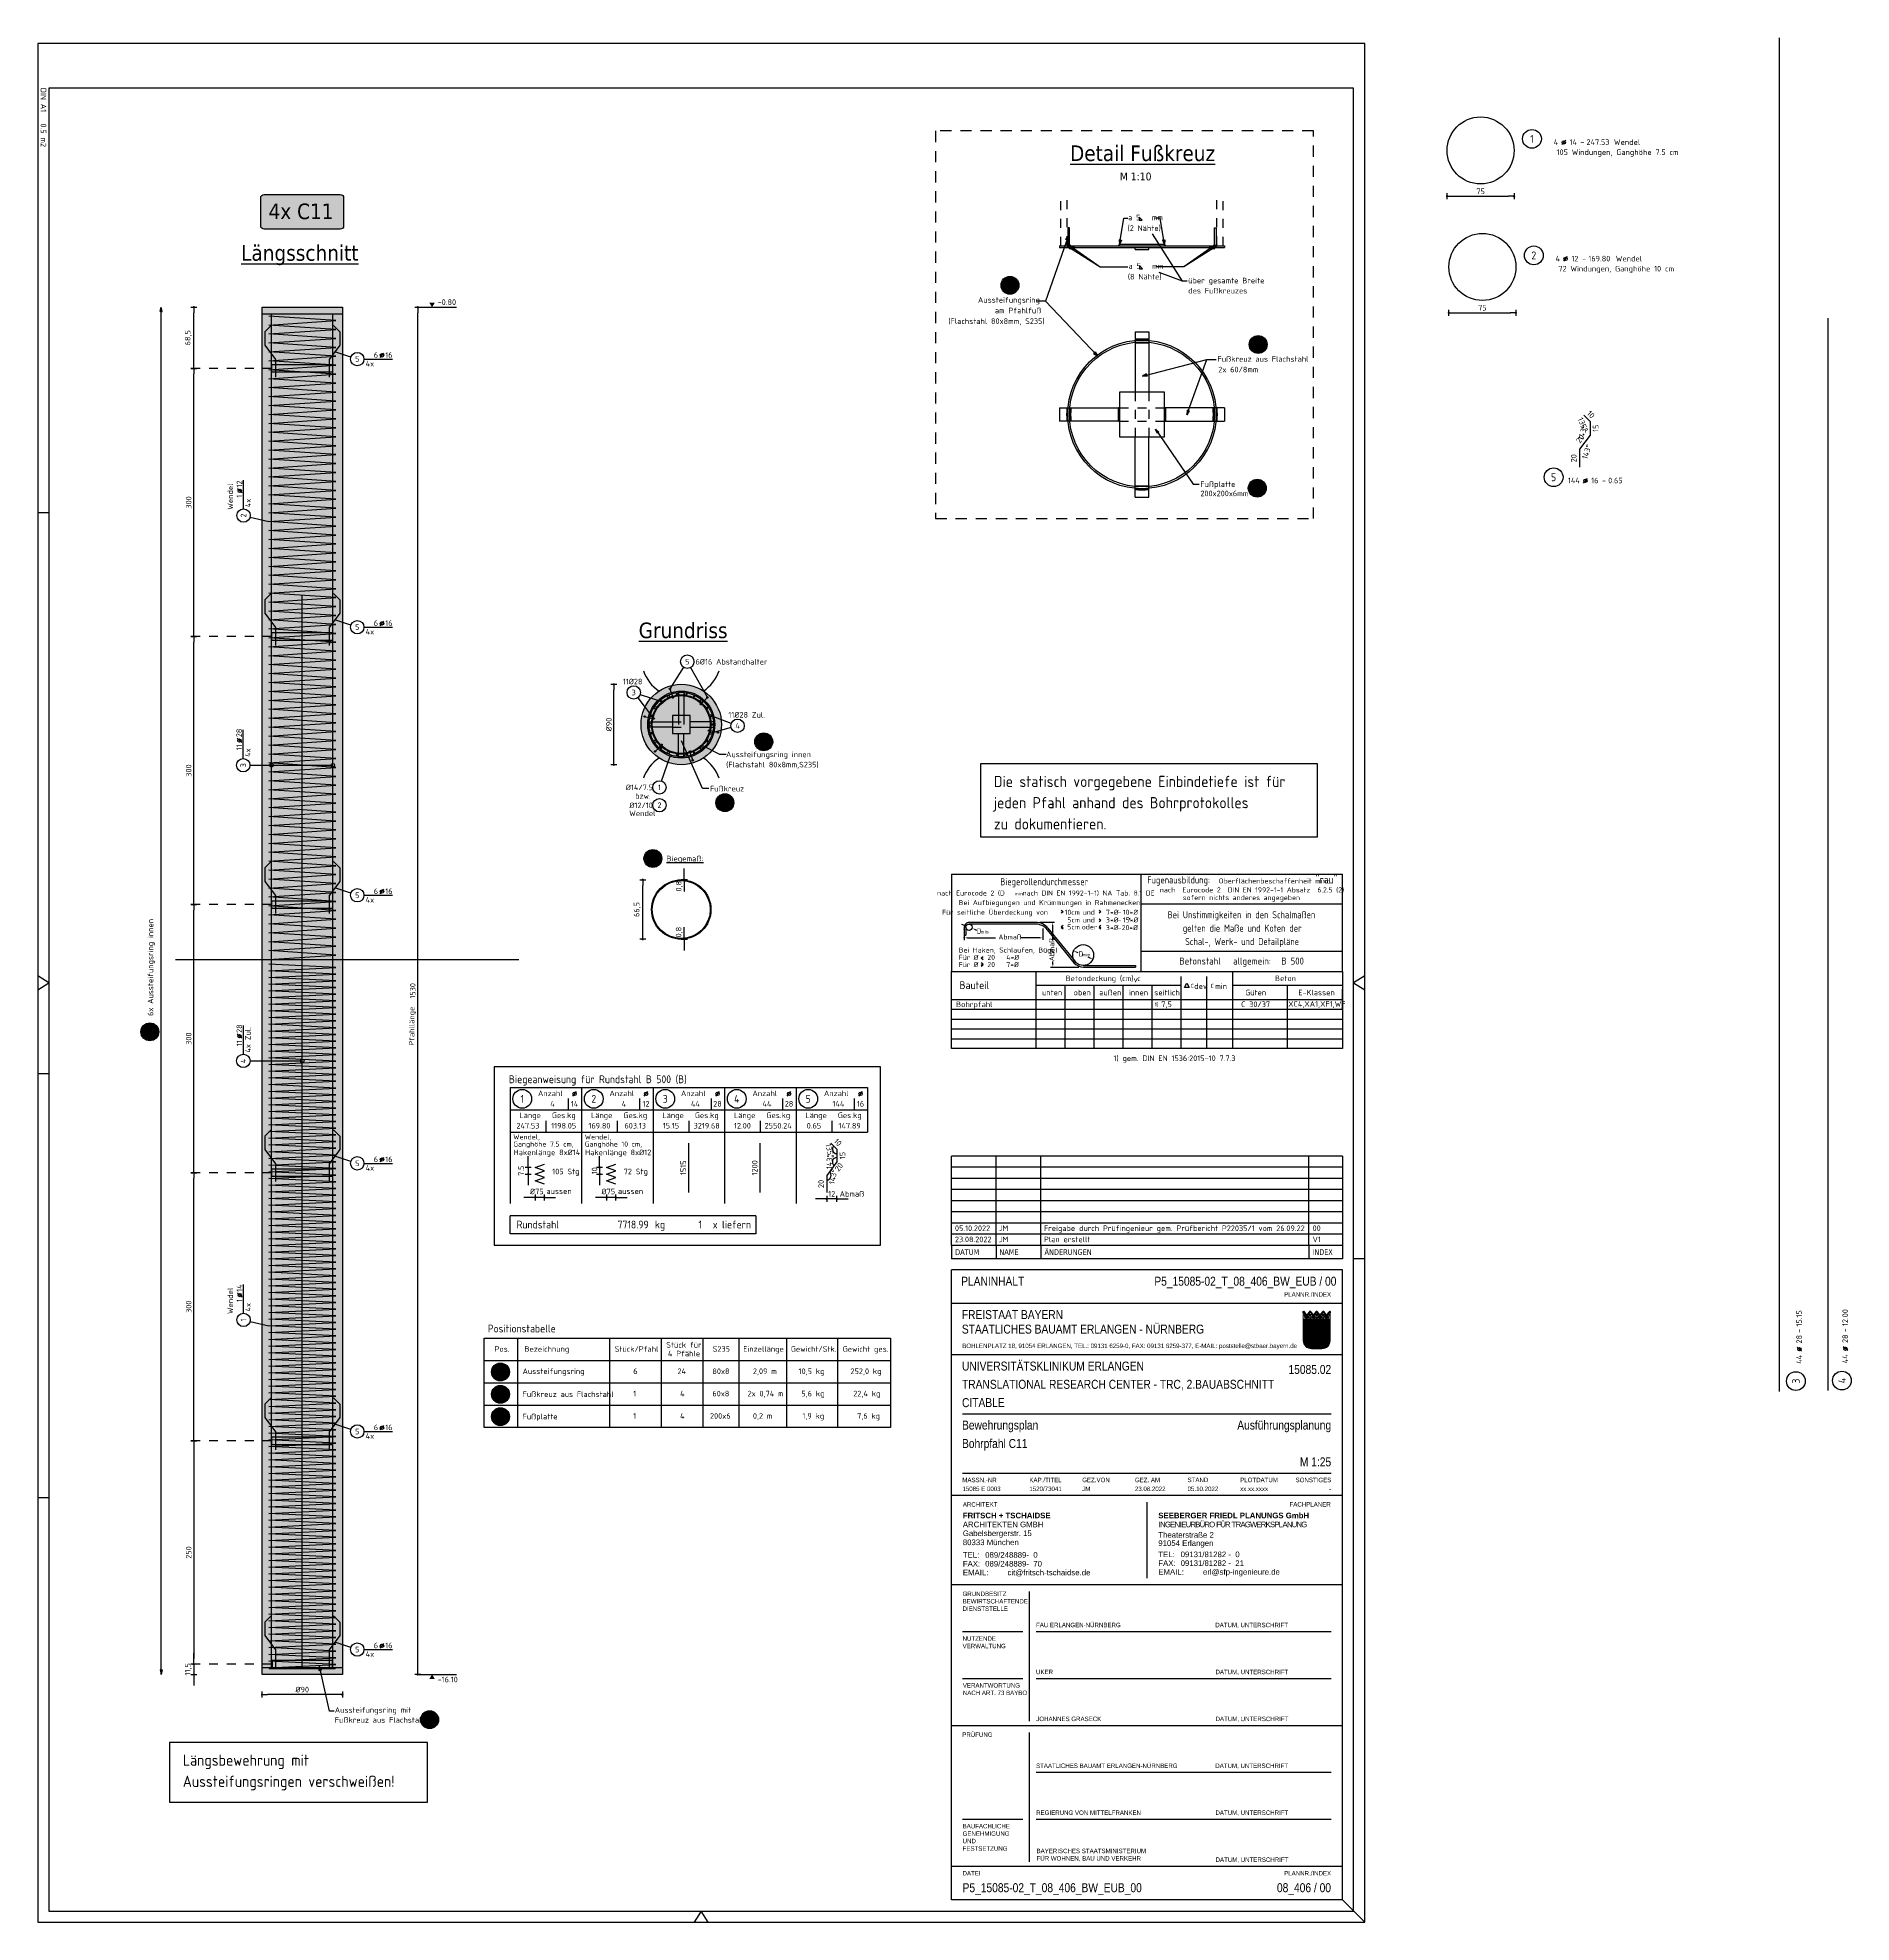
# Model space of a CAD drawing. Extents: x 20.9 to 41.2, y 12.6 to 33.7.
import ezdxf
from ezdxf.enums import TextEntityAlignment as Align

# ---------------------------------------------------------------- set-up
doc = ezdxf.new("R2010")
doc.units = 0
doc.header["$LTSCALE"] = 0.25
for name, pattern in [('AUSGEZOGEN', [1000.01, 1000, 0.01]), ('DASHDOT2', [0.5, 0.25, -0.125, 0, -0.125]), ('DOT', [0.175, 0.05, -0.125]), ('PUNKT', [0.175, 0.05, -0.125]), ('STRICHLINIE', [0.75, 0.5, -0.25])]:
    doc.linetypes.add(name, pattern=pattern)
for name, color, linetype in [('1__LINE_ACI_7', 7, 'Continuous'), ('40 A Plankopf Text F+T', 7, 'Continuous'), ('ACHSEN', 7, 'Continuous'), ('BET-ANS', 7, 'Continuous'), ('BET-SCHN', 6, 'Continuous'), ('BETON', 7, 'Continuous'), ('DETAIL', 7, 'Continuous'), ('DRUEBER', 7, 'Continuous'), ('grau_hell', 7, 'Continuous'), ('grau_mittel', 7, 'Continuous'), ('HILFE', 7, 'Continuous'), ('koten', 7, 'Continuous'), ('MASSE', 7, 'Continuous'), ('OBJEKT', 7, 'Continuous'), ('POS', 7, 'Continuous'), ('RAHMEN', 7, 'Continuous'), ('RND', 7, 'Continuous'), ('RND_BILD', 7, 'Continuous'), ('STAHL', 7, 'Continuous'), ('STEMPEL', 7, 'Continuous'), ('TEXT', 7, 'Continuous')]:
    doc.layers.add(name, color=color, linetype=linetype)
doc.layers.add('NOPLOT', color=7, linetype='Continuous', plot=False)
doc.styles.add('ERSTELLTER_STIL_3', font='arial.ttf')
doc.styles.add('ERSTELLTER_STIL_4', font='arialbd.ttf')
doc.styles.add('helv', font='tahoma.ttf')
doc.styles.add('plankopf_ArialN', font='ARIALN.TTF')
doc.styles.add('txt', font='isocp.shx')
doc.dimstyles.new('DOT_I', dxfattribs={"dimscale": 0.25, "dimtxt": 0.25, "dimasz": 0.25, "dimexe": 0.1, "dimexo": 0.3, "dimgap": 0.1, "dimtad": 1, "dimdec": 3, "dimzin": 3, "dimtxsty": 'txt', "dimblk": 'DOT', "dimblk1": 'DOT', "dimblk2": 'DOT', "dimsah": 1, "dimcen": 0.1, "dimse1": 1, "dimse2": 1, "dimazin": 0, "dimtfac": 1, "dimtdec": 4, "dimtix": 1, "dimtmove": 2, "dimatfit": 3, "dimfxl": 0, "dimtvp": 1, "dimtolj": 1, "dimtzin": 0, "dimarcsym": 0})
pattern_1 = [(0, (-322.07857, -163.97815), (8e-17, 0.254), [])]

# ---------------------------------------------------------------- blocks, each defined once
blk = doc.blocks.new('DINA1')
at = {"layer": 'RAHMEN'}
for p, q in [((0, 59.4), (0, 0)), ((84.1, 59.4), (0, 59.4)), ((84.1, 0), (84.1, 59.4)), ((0, 0), (84.1, 0))]:
    blk.add_line(p, q, dxfattribs=at)
at = {"layer": 'RAHMEN', "color": 7, "linetype": 'Continuous'}
for p, q in [((41.74, 59.4), (42.05, 58.9)), ((42.05, 58.9), (42.36, 59.4)), ((84.1, 30.01), (83.6, 29.7)), ((83.6, 29.7), (84.1, 29.39)), ((42.05, 0.5), (41.74, 0)), ((42.36, 0), (42.05, 0.5))]:
    blk.add_line(p, q, dxfattribs=at)
at = {"layer": 'RAHMEN', "color": 5}
for p, q in [((2, 58.9), (2, 0.5)), ((83.6, 58.9), (2, 58.9)), ((83.6, 0.5), (83.6, 58.9)), ((2, 0.5), (83.6, 0.5))]:
    blk.add_line(p, q, dxfattribs=at)
at = {"layer": 'RAHMEN', "color": 7}
for p, q in [((21, 0), (21, 0.5)), ((46.1, 0), (46.1, 0.5)), ((65.1, 0.5), (65.1, 0))]:
    blk.add_line(p, q, dxfattribs=at)
at = {"layer": 'RAHMEN', "color": 7, "style": 'txt'}
blk.add_text('DIN A1   0.5 m2', height=0.25, dxfattribs=at).set_placement((1.989, 0.133))
blk = doc.blocks.new('Bundeslandwappen')
at = {"lineweight": 9, "true_color": 0xffffff}
for points in [[(-5.75, 16.5), (-5.98, 16.5), (-5.98, 16.29), (-5.75, 16.29)], [(-5.09, 15.68), (-5.31, 15.68), (-5.31, 15.47), (-5.09, 15.47)], [(-3.49, 15.68), (-3.71, 15.68), (-3.71, 15.47), (-3.49, 15.47)], [(-2.82, 16.5), (-3.05, 16.5), (-3.05, 16.29), (-2.82, 16.29)], [(-2.15, 15.68), (-2.38, 15.68), (-2.38, 15.47), (-2.15, 15.47)], [(-0.56, 15.68), (-0.78, 15.68), (-0.78, 15.47), (-0.56, 15.47)], [(0.11, 16.5), (-0.11, 16.5), (-0.11, 16.29), (0.11, 16.29)], [(0.78, 15.68), (0.56, 15.68), (0.56, 15.47), (0.78, 15.47)], [(2.38, 15.68), (2.15, 15.68), (2.15, 15.47), (2.38, 15.47)], [(3.05, 16.5), (2.82, 16.5), (2.82, 16.29), (3.05, 16.29)], [(3.71, 15.68), (3.49, 15.68), (3.49, 15.47), (3.71, 15.47)], [(5.31, 15.68), (5.09, 15.68), (5.09, 15.47), (5.31, 15.47)], [(5.98, 16.5), (5.75, 16.5), (5.75, 16.29), (5.98, 16.29)]]:
    blk.add_hatch(color=7, dxfattribs=at).paths.add_polyline_path(points)
at = {"true_color": 0xffffff}
for points in [[(-5.34, 12.59), (-5.7, 12.59), (-5.7, 12.19), (-5.07, 11.96)], [(-3.57, 8.42), (-5.7, 9.18), (-5.7, 6.17), (-2.07, 4.88)], [(-1.42, 10.67), (-5.07, 11.96), (-3.57, 8.42), (0.08, 7.13)], [(0.86, 12.59), (-2.24, 12.59), (-1.42, 10.67), (2.23, 9.38)], [(3.96, 12.59), (1.66, 12.59), (4.37, 11.63)], [(5.7, 8.15), (2.23, 9.38), (3.73, 5.84), (5.7, 5.14)], [(5.7, 11.16), (4.37, 11.63), (5.7, 8.5)], [(-5.7, 6.14), (-5.7, 3.7, 0.041392), (-5.65, 3.14), (-4.21, 2.63)], [(-0.56, 1.34), (-4.21, 2.63), (-3.29, 0.45, 0.073774), (-2.3, 0.3), (-0.12, 0.3)], [(1.58, 3.59), (-2.07, 4.88), (-0.56, 1.34), (2.36, 0.3, 0.043654), (2.95, 0.36)], [(3.73, 5.84), (0.08, 7.13), (1.58, 3.59), (5.23, 2.29)]]:
    blk.add_hatch(color=7, dxfattribs=at).paths.add_polyline_path(points)
at = {"lineweight": 9}
h = blk.add_hatch(dxfattribs=at)
h.set_pattern_fill('ANSI31', color=256, scale=0.08, angle=315, style=0)
h.set_pattern_definition(pattern_1)
h.paths.add_polyline_path([(-5.07, 11.96), (-5.7, 12.19), (-5.7, 9.18), (-3.57, 8.42)])
h = blk.add_hatch(dxfattribs=at)
h.set_pattern_fill('ANSI31', color=256, scale=0.08, angle=315, style=0)
h.set_pattern_definition(pattern_1)
h.paths.add_polyline_path([(-2.24, 12.59), (-5.34, 12.59), (-5.07, 11.96), (-1.42, 10.67)])
h = blk.add_hatch(dxfattribs=at)
h.set_pattern_fill('ANSI31', color=256, scale=0.08, angle=315, style=0)
h.set_pattern_definition(pattern_1)
h.paths.add_polyline_path([(2.23, 9.38), (-1.42, 10.67), (0.08, 7.13), (3.73, 5.84)])
h = blk.add_hatch(dxfattribs=at)
h.set_pattern_fill('ANSI31', color=256, scale=0.08, angle=315, style=0)
h.set_pattern_definition(pattern_1)
h.paths.add_polyline_path([(4.37, 11.63), (1.66, 12.59), (0.86, 12.59), (2.23, 9.38), (5.7, 8.15), (5.7, 8.5)])
h = blk.add_hatch(dxfattribs=at)
h.set_pattern_fill('ANSI31', color=256, scale=0.08, angle=315, style=0)
h.set_pattern_definition(pattern_1)
h.paths.add_polyline_path([(5.7, 12.59), (3.96, 12.59), (4.37, 11.63), (5.7, 11.16)])
h = blk.add_hatch(dxfattribs=at)
h.set_pattern_fill('ANSI31', color=256, scale=0.08, angle=315, style=0)
h.set_pattern_definition(pattern_1)
h.paths.add_polyline_path([(-2.07, 4.88), (-5.7, 6.17), (-5.7, 6.14), (-4.21, 2.63), (-0.56, 1.34)])
h = blk.add_hatch(dxfattribs=at)
h.set_pattern_fill('ANSI31', color=256, scale=0.08, angle=315, style=0)
h.set_pattern_definition(pattern_1)
h.paths.add_polyline_path([(-4.21, 2.63), (-5.65, 3.14, 0.285055), (-3.29, 0.45)])
h = blk.add_hatch(dxfattribs=at)
h.set_pattern_fill('ANSI31', color=256, scale=0.08, angle=315, style=0)
h.set_pattern_definition(pattern_1)
h.paths.add_polyline_path([(0.08, 7.13), (-3.57, 8.42), (-2.07, 4.88), (1.58, 3.59)])
h = blk.add_hatch(dxfattribs=at)
h.set_pattern_fill('ANSI31', color=256, scale=0.08, angle=315, style=0)
h.set_pattern_definition(pattern_1)
h.paths.add_polyline_path([(-0.56, 1.34), (-0.12, 0.3), (2.3, 0.3, 0.004354), (2.36, 0.3)])
h = blk.add_hatch(dxfattribs=at)
h.set_pattern_fill('ANSI31', color=256, scale=0.08, angle=315, style=0)
h.set_pattern_definition(pattern_1)
h.paths.add_polyline_path([(5.31, 2.11), (5.23, 2.29), (1.58, 3.59), (2.95, 0.36, 0.22704)])
h = blk.add_hatch(dxfattribs=at)
h.set_pattern_fill('ANSI31', color=256, scale=0.08, angle=315, style=0)
h.set_pattern_definition(pattern_1)
h.paths.add_polyline_path([(5.7, 5.14), (3.73, 5.84), (5.23, 2.29), (5.37, 2.24, 0.111178), (5.7, 3.7)])
for p, q in [((-6, 16.1), (-6, 3.7)), ((-6, 13.29), (6, 13.29)), ((-6, 12.94), (6, 12.94)), ((-5.7, 12.59), (-5.7, 3.7)), ((-5.7, 12.59), (5.7, 12.59)), ((-5.7, 12.19), (5.7, 8.15)), ((-5.7, 9.18), (5.7, 5.14)), ((-5.64, 14.97), (-5.64, 15.18)), ((-5.61, 16.59), (-5.62, 16.68)), ((-5.34, 12.59), (-0.12, 0.3)), ((-5.33, 15.19), (-5.33, 15.05)), ((-4.68, 14.54), (-5.26, 14.54)), ((-4.12, 14.54), (-3.54, 14.54)), ((-3.47, 15.19), (-3.47, 15.05)), ((-3.36, 13.9), (-2.93, 14.17)), ((-2.93, 13.63), (-3.36, 13.9)), ((-3.19, 16.59), (-3.18, 16.67)), ((-3.16, 14.97), (-3.16, 15.18)), ((-2.93, 15.58), (-2.93, 14.47)), ((-2.93, 14.17), (-2.5, 13.9)), ((-2.5, 13.9), (-2.93, 13.63)), ((-2.71, 14.97), (-2.71, 15.18)), ((-2.68, 16.59), (-2.69, 16.67)), ((-2.4, 15.19), (-2.4, 15.05)), ((-1.74, 14.54), (-2.32, 14.54)), ((-2.24, 12.59), (2.95, 0.36)), ((-1.19, 14.54), (-0.61, 14.54)), ((-0.54, 15.19), (-0.54, 15.05)), ((0, 14.17), (-0.43, 13.9)), ((-0.43, 13.9), (0, 13.63)), ((-0.25, 16.59), (-0.24, 16.67)), ((-0.22, 14.97), (-0.22, 15.18)), ((0, 15.58), (0, 14.47)), ((0.43, 13.9), (0, 14.17)), ((0, 13.63), (0.43, 13.9)), ((0.22, 14.97), (0.22, 15.18)), ((0.25, 16.59), (0.24, 16.67)), ((0.54, 15.19), (0.54, 15.05)), ((1.19, 14.54), (0.61, 14.54)), ((0.86, 12.59), (5.31, 2.11)), ((1.66, 12.59), (5.7, 11.16)), ((1.74, 14.54), (2.32, 14.54)), ((2.4, 15.19), (2.4, 15.05)), ((2.93, 14.17), (2.5, 13.9)), ((2.5, 13.9), (2.93, 13.63)), ((2.68, 16.59), (2.69, 16.67)), ((2.71, 14.97), (2.71, 15.18)), ((2.93, 15.58), (2.93, 14.47)), ((3.36, 13.9), (2.93, 14.17)), ((2.93, 13.63), (3.36, 13.9)), ((3.16, 14.97), (3.16, 15.18)), ((3.19, 16.59), (3.18, 16.67)), ((3.47, 15.19), (3.47, 15.05)), ((4.12, 14.54), (3.54, 14.54)), ((3.96, 12.59), (5.7, 8.5)), ((4.68, 14.54), (5.26, 14.54)), ((5.33, 15.19), (5.33, 15.05)), ((5.61, 16.59), (5.62, 16.68)), ((5.64, 14.97), (5.64, 15.18)), ((5.7, 3.7), (5.7, 12.59)), ((6, 3.7), (6, 16.1)), ((-5.7, 6.17), (5.37, 2.24)), ((-5.7, 6.14), (-3.29, 0.45)), ((-5.66, 3.14), (2.36, 0.3)), ((-2.3, 0.3), (2.3, 0.3)), ((-2.3, 0), (2.3, 0))]:
    blk.add_line(p, q, dxfattribs=at)
for points in [[(-5.75, 16.29), (-5.98, 16.29), (-5.98, 16.5), (-5.75, 16.5)], [(-5.09, 15.47), (-5.31, 15.47), (-5.31, 15.68), (-5.09, 15.68)], [(-4.07, 13.71), (-4.83, 13.71), (-4.83, 14.1), (-4.07, 14.1)], [(-3.71, 15.47), (-3.49, 15.47), (-3.49, 15.68), (-3.71, 15.68)], [(-2.82, 16.29), (-3.05, 16.29), (-3.05, 16.5), (-2.82, 16.5)], [(-2.15, 15.47), (-2.38, 15.47), (-2.38, 15.68), (-2.15, 15.68)], [(-1.8, 13.71), (-1.04, 13.71), (-1.04, 14.1), (-1.8, 14.1)], [(-0.78, 15.47), (-0.56, 15.47), (-0.56, 15.68), (-0.78, 15.68)], [(0.11, 16.29), (-0.11, 16.29), (-0.11, 16.5), (0.11, 16.5)], [(0.78, 15.47), (0.56, 15.47), (0.56, 15.68), (0.78, 15.68)], [(1.8, 13.71), (1.04, 13.71), (1.04, 14.1), (1.8, 14.1)], [(2.15, 15.47), (2.38, 15.47), (2.38, 15.68), (2.15, 15.68)], [(3.05, 16.29), (2.82, 16.29), (2.82, 16.5), (3.05, 16.5)], [(3.71, 15.47), (3.49, 15.47), (3.49, 15.68), (3.71, 15.68)], [(4.07, 13.71), (4.83, 13.71), (4.83, 14.1), (4.07, 14.1)], [(5.09, 15.47), (5.31, 15.47), (5.31, 15.68), (5.09, 15.68)], [(5.75, 16.29), (5.98, 16.29), (5.98, 16.5), (5.75, 16.5)]]:
    blk.add_lwpolyline(points, close=True, dxfattribs=at)
for centre in [(-5.28, 13.9), (-3.71, 13.9), (-2.2, 13.9), (-0.68, 13.9), (0.68, 13.9), (2.2, 13.9), (3.71, 13.9), (5.28, 13.9)]:
    blk.add_circle(centre, 0.123, dxfattribs=at)
for centre, radius, start, end in [((-5.89, 16.45), 0.362, 44.66814, 253.11831), ((-5.67, 16.67), 0.05, 6.6615, 44.66814), ((-5.49, 15.18), 0.157, 3.2756, 179.55206), ((-5.19, 14.99), 0.453, 182.83284, 261.30427), ((-5.56, 16.59), 0.05, 186.6615, 265.62087), ((-5.42, 15.99), 0.179, 74.78828, 15.13561), ((-5.59, 16.26), 0.281, 346.02321, 85.62087), ((-5.36, 16.21), 0.05, 254.78828, 346.02321), ((-5.26, 15.23), 0.191, 249.63581, 3.08566), ((-5.2, 16.05), 0.05, 93.06329, 195.13561), ((-5.19, 15.87), 0.224, 350.95424, 93.06329), ((-5.02, 15.24), 0.05, 82.94673, 183.08566), ((-4.99, 15.54), 0.249, 262.94673, 77.88554), ((-4.92, 15.83), 0.05, 170.95424, 257.88554), ((-4.62, 14.89), 0.224, 71.40005, 0), ((-4.71, 14.85), 0.312, 275.96495, 353.97732), ((-4.4, 15.24), 0.208, 317.07745, 222.92255), ((-4.18, 14.89), 0.224, 180, 108.59995), ((-4.09, 14.85), 0.312, 186.02268, 264.03505), ((-3.81, 15.54), 0.249, 102.11446, 277.05327), ((-3.88, 15.83), 0.05, 282.11446, 9.04576), ((-3.61, 15.87), 0.224, 86.93671, 189.04576), ((-3.78, 15.24), 0.05, 356.91434, 97.05327), ((-3.54, 15.23), 0.191, 176.91434, 290.36419), ((-3.6, 16.05), 0.05, 344.86439, 86.93671), ((-3.38, 15.99), 0.179, 164.86439, 105.21172), ((-3.61, 14.99), 0.453, 278.69573, 357.16716), ((-3.21, 16.26), 0.281, 94.37913, 193.97679), ((-3.44, 16.21), 0.05, 193.97679, 285.21172), ((-3.31, 15.18), 0.157, 0.44794, 176.7244), ((-3.24, 16.59), 0.05, 274.37913, 353.3385), ((-3.13, 16.67), 0.05, 155.22882, 173.3385), ((-2.93, 16.58), 0.264, 24.0166, 155.34093), ((-2.55, 15.18), 0.157, 3.2756, 179.55206), ((-2.26, 14.99), 0.453, 182.83284, 261.30427), ((-2.74, 16.66), 0.05, 6.6615, 24.0166), ((-2.63, 16.59), 0.05, 186.6615, 265.62087), ((-2.49, 15.99), 0.179, 74.78828, 15.13561), ((-2.65, 16.26), 0.281, 346.02321, 85.62087), ((-2.43, 16.21), 0.05, 254.78828, 346.02321), ((-2.33, 15.23), 0.191, 249.63581, 3.08566), ((-2.27, 16.05), 0.05, 93.06329, 195.13561), ((-2.26, 15.87), 0.224, 350.95424, 93.06329), ((-2.09, 15.24), 0.05, 82.94673, 183.08566), ((-2.05, 15.54), 0.249, 262.94673, 77.88554), ((-1.99, 15.83), 0.05, 170.95424, 257.88554), ((-1.69, 14.89), 0.224, 71.40005, 0), ((-1.78, 14.85), 0.312, 275.96495, 353.97732), ((-1.47, 15.24), 0.208, 317.07745, 222.92255), ((-1.24, 14.89), 0.224, 180, 108.59995), ((-1.16, 14.85), 0.312, 186.02268, 264.03505), ((-0.88, 15.54), 0.249, 102.11446, 277.05327), ((-0.94, 15.83), 0.05, 282.11446, 9.04576), ((-0.67, 15.87), 0.224, 86.93671, 189.04576), ((-0.84, 15.24), 0.05, 356.91434, 97.05327), ((-0.6, 15.23), 0.191, 176.91434, 290.36419), ((-0.66, 16.05), 0.05, 344.86439, 86.93671), ((-0.44, 15.99), 0.179, 164.86439, 105.21172), ((-0.68, 14.99), 0.453, 278.69573, 357.16716), ((-0.28, 16.26), 0.281, 94.37913, 193.97679), ((-0.5, 16.21), 0.05, 193.97679, 285.21172), ((-0.38, 15.18), 0.157, 0.44794, 176.7244), ((-0.3, 16.59), 0.05, 274.37913, 353.3385), ((0, 16.58), 0.264, 24.0166, 155.34093), ((-0.19, 16.67), 0.05, 155.22882, 173.3385), ((0.38, 15.18), 0.157, 3.2756, 179.55206), ((0.68, 14.99), 0.453, 182.83284, 261.30427), ((0.19, 16.66), 0.05, 6.6615, 24.0166), ((0.3, 16.59), 0.05, 186.6615, 265.62087), ((0.44, 15.99), 0.179, 74.78828, 15.13561), ((0.28, 16.26), 0.281, 346.02321, 85.62087), ((0.5, 16.21), 0.05, 254.78828, 346.02321), ((0.6, 15.23), 0.191, 249.63581, 3.08566), ((0.66, 16.05), 0.05, 93.06329, 195.13561), ((0.67, 15.87), 0.224, 350.95424, 93.06329), ((0.84, 15.24), 0.05, 82.94673, 183.08566), ((0.88, 15.54), 0.249, 262.94673, 77.88554), ((0.94, 15.83), 0.05, 170.95424, 257.88554), ((1.24, 14.89), 0.224, 71.40005, 0), ((1.16, 14.85), 0.312, 275.96495, 353.97732), ((1.47, 15.24), 0.208, 317.07745, 222.92255), ((1.69, 14.89), 0.224, 180, 108.59995), ((1.78, 14.85), 0.312, 186.02268, 264.03505), ((2.05, 15.54), 0.249, 102.11446, 277.05327), ((1.99, 15.83), 0.05, 282.11446, 9.04576), ((2.26, 15.87), 0.224, 86.93671, 189.04576), ((2.09, 15.24), 0.05, 356.91434, 97.05327), ((2.33, 15.23), 0.191, 176.91434, 290.36419), ((2.27, 16.05), 0.05, 344.86439, 86.93671), ((2.49, 15.99), 0.179, 164.86439, 105.21172), ((2.26, 14.99), 0.453, 278.69573, 357.16716), ((2.65, 16.26), 0.281, 94.37913, 193.97679), ((2.43, 16.21), 0.05, 193.97679, 285.21172), ((2.55, 15.18), 0.157, 0.44794, 176.7244), ((2.63, 16.59), 0.05, 274.37913, 353.3385), ((2.93, 16.58), 0.264, 24.0166, 155.34093), ((2.74, 16.67), 0.05, 155.22882, 173.3385), ((3.31, 15.18), 0.157, 3.2756, 179.55206), ((3.61, 14.99), 0.453, 182.83284, 261.30427), ((3.13, 16.66), 0.05, 6.6615, 24.0166), ((3.24, 16.59), 0.05, 186.6615, 265.62087), ((3.38, 15.99), 0.179, 74.78828, 15.13561), ((3.21, 16.26), 0.281, 346.02321, 85.62087), ((3.44, 16.21), 0.05, 254.78828, 346.02321), ((3.54, 15.23), 0.191, 249.63581, 3.08566), ((3.6, 16.05), 0.05, 93.06329, 195.13561), ((3.61, 15.87), 0.224, 350.95424, 93.06329), ((3.78, 15.24), 0.05, 82.94673, 183.08566), ((3.81, 15.54), 0.249, 262.94673, 77.88554), ((3.88, 15.83), 0.05, 170.95424, 257.88554), ((4.18, 14.89), 0.224, 71.40005, 0), ((4.09, 14.85), 0.312, 275.96495, 353.97732), ((4.4, 15.24), 0.208, 317.07745, 222.92255), ((4.62, 14.89), 0.224, 180, 108.59995), ((4.71, 14.85), 0.312, 186.02268, 264.03505), ((4.99, 15.54), 0.249, 102.11446, 277.05327), ((4.92, 15.83), 0.05, 282.11446, 9.04576), ((5.19, 15.87), 0.224, 86.93671, 189.04576), ((5.02, 15.24), 0.05, 356.91434, 97.05327), ((5.26, 15.23), 0.191, 176.91434, 290.36419), ((5.2, 16.05), 0.05, 344.86439, 86.93671), ((5.42, 15.99), 0.179, 164.86439, 105.21172), ((5.19, 14.99), 0.453, 278.69573, 357.16716), ((5.59, 16.26), 0.281, 94.37913, 193.97679), ((5.36, 16.21), 0.05, 193.97679, 285.21172), ((5.49, 15.18), 0.157, 0.44794, 176.7244), ((5.56, 16.59), 0.05, 274.37913, 353.3385), ((5.67, 16.67), 0.05, 135.33186, 173.3385), ((5.89, 16.45), 0.362, 286.88169, 135.33186), ((-2.3, 3.7), 3.7, 180, 270), ((-2.3, 3.7), 3.4, 180, 270), ((2.3, 3.7), 3.7, 270, 0), ((2.3, 3.7), 3.4, 270, 0)]:
    blk.add_arc(centre, radius, start, end, dxfattribs=at)
blk = doc.blocks.new('Plankopf_PU')
for p, q in [((-18.5, 25.4), (-18.5, 27.7)), ((-1, 27.7), (-18.5, 27.7)), ((-1, 27.7), (-18.5, 27.7)), ((-1, 25.4), (-1, 27.7)), ((-1, 25.4), (-18.5, 25.4)), ((-1, 25.4), (-18.5, 25.4)), ((-18.5, 19.1), (-18.5, 25.4)), ((-1, 19.1), (-1, 25.4)), ((-1.5, 22.75), (-18, 22.75)), ((-18, 20.1), (-1.5, 20.1)), ((-18.5, 15.1), (-18.5, 19.1)), ((-1, 19.1), (-18.5, 19.1)), ((-9.75, 18.8), (-9.75, 15.4)), ((-1, 15.1), (-1, 19.1)), ((-1, 15.1), (-18.5, 15.1)), ((-1, 15.1), (-18.5, 15.1)), ((-18.5, 8.8), (-18.5, 15.1)), ((-15, 9), (-15, 14.8)), ((-1, 8.8), (-1, 15.1)), ((-15.3, 13), (-18, 13)), ((-1.5, 13), (-14.7, 13)), ((-15.3, 10.9), (-18, 10.9)), ((-1.5, 10.9), (-14.7, 10.9)), ((-18.5, 2.5), (-18.5, 8.8)), ((-1, 8.8), (-18.5, 8.8)), ((-15, 2.7), (-15, 8.5)), ((-1, 2.5), (-1, 8.8)), ((-1.5, 6.7), (-14.7, 6.7)), ((-15.3, 4.6), (-18, 4.6)), ((-1.5, 4.6), (-14.7, 4.6)), ((-1, 2.5), (-18.5, 2.5)), ((-18.5, 1), (-18.5, 2.5)), ((-1, 2.5), (-18.5, 2.5)), ((-1, 1), (-1, 2.5)), ((-1, 1), (-18.5, 1))]:
    blk.add_line(p, q)
at = {"xscale": 0.1, "yscale": 0.1, "zscale": 0.1}
blk.add_blockref('Bundeslandwappen', (-2.148, 25.669), dxfattribs=at)
at = {"linetype": 'AUSGEZOGEN', "lineweight": 35, "style": 'plankopf_ArialN'}
for s, height, p in [('FREISTAAT BAYERN', 0.4, (-18.032, 27.401)), ('PRÜFUNG', 0.2, (-18.013, 8.5))]:
    blk.add_text(s, height=height, dxfattribs=at).set_placement(p, align=Align.TOP_LEFT)
blk.add_text('STAATLICHES BAUAMT ERLANGEN - NÜRNBERG', height=0.4, dxfattribs=at).set_placement((-18.032, 26.552), align=Align.MIDDLE_LEFT)
at = {"style": 'plankopf_ArialN'}
for s, p in [('BOHLENPLATZ 18, 91054 ERLANGEN, TEL.: 09131 6259-0, FAX: 09131 6259-377, E-MAIL: poststelle@stbaer.bayern.de', (-18.012, 25.702)), ('MASSN.-NR', (-18.011, 19.698)), ('KAP./TITEL', (-15.01, 19.698)), ('GEZ.VON', (-12.644, 19.7)), ('GEZ. AM', (-10.286, 19.7)), ('STAND', (-7.927, 19.702)), ('PLOTDATUM', (-5.574, 19.7)), ('FAU ERLANGEN-NÜRNBERG', (-14.712, 13.207)), ('DATUM, UNTERSCHRIFT', (-6.687, 13.207)), ('UKER', (-14.712, 11.107)), ('DATUM, UNTERSCHRIFT', (-6.68, 11.106)), ('JOHANNES GRASECK', (-14.7, 9.005)), ('DATUM, UNTERSCHRIFT', (-6.675, 9.005)), ('STAATLICHES BAUAMT ERLANGEN-NÜRNBERG', (-14.712, 6.907)), ('DATUM, UNTERSCHRIFT', (-6.687, 6.907)), ('REGIERUNG VON MITTELFRANKEN', (-14.705, 4.806)), ('DATUM, UNTERSCHRIFT', (-6.68, 4.806)), ('DATUM, UNTERSCHRIFT', (-6.675, 2.705)), ('DATEI', (-18.002, 2.095))]:
    blk.add_text(s, height=0.2, dxfattribs=at).set_placement(p)
for s, p in [('SONSTIGES', (-1.493, 19.7)), ('PLANNR./INDEX', (-1.501, 2.095))]:
    blk.add_text(s, height=0.2, dxfattribs=at).set_placement(p, align=Align.RIGHT)
at = {"linetype": 'AUSGEZOGEN', "lineweight": 35, "style": 'plankopf_ArialN'}
blk.add_text('ARCHITEKT', height=0.2, dxfattribs=at).set_placement((-17.989, 18.607))
blk.add_text('FACHPLANER', height=0.2, dxfattribs=at).set_placement((-1.52, 18.611), align=Align.RIGHT)
at = {"insert": (-5.574, 19.303), "char_height": 0.2, "attachment_point": 7, "style": 'plankopf_ArialN'}
blk.add_mtext('xx.xx.xxxx', dxfattribs=at)
at = {"char_height": 0.2, "attachment_point": 1, "style": 'plankopf_ArialN'}
for s, insert, width in [('GRUNDBESITZ\\PBEWIRTSCHAFTENDE DIENSTSTELLE', (-18, 14.804), 2.5), ('NUTZENDE^JVERWALTUNG', (-17.998, 12.8), 2.69843), ('VERANTWORTUNG  NACH ART. 73 BAYBO', (-17.988, 10.705), 2.68768), ('BAUFACHLICHE GENEHMIGUNG UND FESTSETZUNG', (-17.998, 4.404), 2.2311), ('BAYERISCHES STAATSMINISTERIUM ^JFÜR WOHNEN, BAU UND VERKEHR', (-14.689, 3.294), 9.29412)]:
    blk.add_mtext(s, dxfattribs=dict(at, insert=insert, width=width))
at = {"style": 'plankopf_ArialN'}
for tag, p in [('PROJEKTBEZEICHNUNGZ1', (-18.025, 24.578)), ('PROJEKTBEZEICHNUNGZ2', (-18.025, 23.761)), ('PROJEKTBEZEICHNUNGZ3', (-18.025, 22.941))]:
    blk.add_attdef(tag, text='', height=0.4, dxfattribs=at).set_placement(p, align=Align.BOTTOM_LEFT)
for tag, p in [('GEB.-NR', (-1.5, 24.946)), ('0.000X', (-1.507, 1.749))]:
    blk.add_attdef(tag, text='', height=0.4, dxfattribs=at).set_placement(p, align=Align.TOP_RIGHT)
for tag, p, height in [('PLANINHALTZ1', (-18.025, 22.055), 0.4), ('PLANINHALTZ2', (-18.025, 21.232), 0.4), ('PLANINHALTZ3', (-18.025, 20.409), 0.4), ('MASSN.-NR', (-18.005, 19.303), 0.2), ('KAPITEL/TITEL', (-15.01, 19.303), 0.2), ('GEZ_VON', (-12.644, 19.303), 0.2), ('GEZ_AM', (-10.286, 19.303), 0.2), ('STAND', (-7.927, 19.303), 0.2)]:
    blk.add_attdef(tag, p, '', height=height, dxfattribs=at)
for tag, height, p in [('PLANUNGSPHASE', 0.4, (-1.5, 22.055)), ('PROJEKTKATEGORIE', 0.4, (-1.5, 21.232)), ('MAßSTAB', 0.4, (-1.5, 20.409)), ('SONSTIGES', 0.2, (-1.5, 19.303))]:
    blk.add_attdef(tag, text='', height=height, dxfattribs=at).set_placement(p, align=Align.RIGHT)
at = {"layer": '40 A Plankopf Text F+T', "color": 7, "linetype": 'Continuous', "lineweight": 13, "char_height": 0.25, "attachment_point": 7}
for s, insert, style in [('\\A1;ARCHITEKTEN GMBH', (-17.988, 17.68), 'ERSTELLTER_STIL_3'), ('\\A1;FRITSCH + TSCHAIDSE ', (-17.988, 18.081), 'ERSTELLTER_STIL_4'), ('\\A1;SEEBERGER FRIEDL PLANUNGS GmbH', (-9.238, 18.081), 'ERSTELLTER_STIL_4'), ('\\A1;{\\T0.8;INGENIEURBÜRO FÜR TRAGWERKSPLANUNG}', (-9.238, 17.68), 'ERSTELLTER_STIL_3'), ('\\A1;80333 München', (-17.988, 16.879), 'ERSTELLTER_STIL_3'), ('\\A1;Gabelsbergerstr. 15', (-17.988, 17.212), 'ERSTELLTER_STIL_3'), ('\\A1;Theaterstraße 2', (-9.238, 17.212), 'ERSTELLTER_STIL_3'), ('\\A1;91054 Erlangen', (-9.238, 16.771), 'ERSTELLTER_STIL_3')]:
    blk.add_mtext(s, dxfattribs=dict(at, insert=insert, style=style))
at = {"layer": '40 A Plankopf Text F+T', "color": 7, "linetype": 'Continuous', "lineweight": 13, "char_height": 0.25, "attachment_point": 7, "line_spacing_factor": 0.945293, "style": 'ERSTELLTER_STIL_3'}
for s, insert in [('\\A1;TEL: ^I089/248889-  0\\PFAX: ^I089/248889-  70\\PEMAIL: ^Icit@fritsch-tschaidse.de', (-17.988, 15.481)), ('\\A1;TEL: ^I09131/81282 -  0\\PFAX: ^I09131/81282 -  21\\PEMAIL: ^Ierl@sfp-ingenieure.de', (-9.238, 15.481))]:
    blk.add_mtext(s, dxfattribs=dict(at, insert=insert))
blk = doc.blocks.new('Plankopf-ER')
at = {"layer": 'RAHMEN', "color": 7, "linetype": 'Continuous'}
for p, q in [((-0.5, 4.6), (-18, 4.6)), ((-18, 4.1), (-18, 4.6)), ((-16, 4.1), (-16, 4.6)), ((-14, 4.1), (-14, 4.6)), ((-2, 4.1), (-2, 4.6)), ((-0.5, 4.6), (-0.5, 4.1)), ((-0.5, 4.1), (-18, 4.1)), ((-18, 3.6), (-18, 4.1)), ((-0.5, 3.6), (-18, 3.6)), ((-18, 3.1), (-18, 3.6)), ((-16, 3.6), (-16, 4.1)), ((-16, 3.1), (-16, 3.6)), ((-14, 3.6), (-14, 4.1)), ((-14, 3.1), (-14, 3.6)), ((-2, 3.6), (-2, 4.1)), ((-2, 3.1), (-2, 3.6)), ((-0.5, 4.1), (-0.5, 3.6)), ((-0.5, 3.6), (-0.5, 3.1)), ((-0.5, 3.1), (-18, 3.1)), ((-18, 2.6), (-18, 3.1)), ((-0.5, 2.6), (-18, 2.6)), ((-18, 2.1), (-18, 2.6)), ((-16, 2.6), (-16, 3.1)), ((-16, 2.1), (-16, 2.6)), ((-14, 2.6), (-14, 3.1)), ((-14, 2.1), (-14, 2.6)), ((-2, 2.6), (-2, 3.1)), ((-2, 2.1), (-2, 2.6)), ((-0.5, 3.1), (-0.5, 2.6)), ((-0.5, 2.6), (-0.5, 2.1)), ((-0.5, 2.1), (-18, 2.1)), ((-18, 1.6), (-18, 2.1)), ((-16, 1.6), (-16, 2.1)), ((-14, 1.6), (-14, 2.1)), ((-2, 1.6), (-2, 2.1)), ((-0.5, 2.1), (-0.5, 1.6)), ((-0.5, 1.6), (-18, 1.6)), ((-18, 1.1), (-18, 1.6)), ((-0.5, 1.1), (-18, 1.1)), ((-18, 0.6), (-18, 1.1)), ((-16, 1.1), (-16, 1.6)), ((-16, 0.6), (-16, 1.1)), ((-14, 1.1), (-14, 1.6)), ((-14, 0.6), (-14, 1.1)), ((-2, 1.1), (-2, 1.6)), ((-2, 0.6), (-2, 1.1)), ((-0.5, 1.6), (-0.5, 1.1)), ((-0.5, 1.1), (-0.5, 0.6)), ((-0.5, 0.6), (-18, 0.6)), ((-18, 0.6), (-18, 0)), ((-0.5, 0), (-18, 0)), ((-16, 0.6), (-16, 0)), ((-14, 0.6), (-14, 0)), ((-2, 0.6), (-2, 0)), ((-0.5, 0.6), (-0.5, 0))]:
    blk.add_line(p, q, dxfattribs=at)
at = {"layer": 'RAHMEN', "color": 7, "linetype": 'Continuous', "style": 'txt'}
for tag, p in [('INDEX-D8', (-17.841, 4.242)), ('INDEX-N8', (-15.876, 4.242)), ('INDEX-X8', (-13.857, 4.242)), ('INDEX8', (-1.833, 4.242)), ('INDEX-D7', (-17.841, 3.742)), ('INDEX-D6', (-17.841, 3.242)), ('INDEX-N7', (-15.876, 3.742)), ('INDEX-N6', (-15.876, 3.242)), ('INDEX-X7', (-13.857, 3.742)), ('INDEX-X6', (-13.857, 3.242)), ('INDEX7', (-1.833, 3.742)), ('INDEX6', (-1.833, 3.242)), ('INDEX-D5', (-17.841, 2.742)), ('INDEX-N5', (-15.876, 2.742)), ('INDEX-X5', (-13.857, 2.742)), ('INDEX5', (-1.833, 2.742)), ('INDEX-D4', (-17.841, 2.242)), ('INDEX-D3', (-17.841, 1.742)), ('INDEX-N4', (-15.876, 2.242)), ('INDEX-N3', (-15.876, 1.742)), ('INDEX-X4', (-13.857, 2.242)), ('INDEX-X3', (-13.857, 1.742)), ('INDEX4', (-1.833, 2.242)), ('INDEX3', (-1.833, 1.742)), ('INDEX-D2', (-17.841, 1.242)), ('INDEX-D1', (-17.841, 0.742)), ('INDEX-N2', (-15.876, 1.242)), ('INDEX-N1', (-15.876, 0.742)), ('INDEX-X2', (-13.857, 1.242)), ('INDEX-X1', (-13.857, 0.742)), ('INDEX2', (-1.833, 1.242)), ('INDEX1', (-1.833, 0.742))]:
    blk.add_attdef(tag, p, '', height=0.25, dxfattribs=at)
at = {"layer": 'STEMPEL', "color": 7, "linetype": 'Continuous', "style": 'helv'}
for s, p in [('DATUM', (-17.833, 0.176)), ('NAME', (-15.853, 0.176)), ('ÄNDERUNGEN', (-13.833, 0.176))]:
    blk.add_text(s, height=0.25, dxfattribs=at).set_placement(p)
at = {"layer": 'STEMPEL', "color": 7, "linetype": 'Continuous', "style": 'helv', "width": 0.8}
blk.add_text('INDEX', height=0.25, dxfattribs=at).set_placement((-1.833, 0.176))
blk = doc.blocks.new('OKRD_O')
at = {"color": 0, "linetype": 'ByBlock'}
blk.add_solid([(-0.125, 0.202), (0.125, 0.202), (0, 0)], dxfattribs=at)
at = {"color": 0, "linetype": 'ByBlock', "style": 'txt'}
blk.add_attdef('OKRD', (0.25, 0.1), '', height=0.25, dxfattribs=at)
blk = doc.blocks.new('DOT')
at = {"layer": 'MASSE', "color": 7, "linetype": 'Continuous'}
for p, q in [((0, 0), (-1, 0)), ((0, 0.54), (0, -0.54))]:
    blk.add_line(p, q, dxfattribs=at)
at = {"layer": 'MASSE', "color": 7, "linetype": 'Continuous', "const_width": 0.2}
blk.add_lwpolyline([(-0.1, 0, 1), (0.1, 0, 1)], format="xyb", close=True, dxfattribs=at)
blk = doc.blocks.new('*D20')
at = {"layer": 'Defpoints', "color": 0, "linetype": 'AUSGEZOGEN', "transparency": 16777216}
for p in [(25.119, 30.72), (25.119, 30.72), (25.119, 15.42)]:
    blk.add_point(p, dxfattribs=at)
at = {"layer": 'MASSE', "color": 0, "linetype": 'AUSGEZOGEN', "lineweight": -2, "transparency": 16777216}
blk.add_line((25.119, 15.483), (25.119, 30.658), dxfattribs=at)
at = {"layer": 'MASSE', "color": 0, "linetype": 'AUSGEZOGEN', "lineweight": -2, "transparency": 16777216, "xscale": 0.0625, "yscale": 0.0625, "zscale": 0.0625}
for p, rotation in [((25.119, 30.72), 90), ((25.119, 15.42), 270)]:
    blk.add_blockref('DOT', p, dxfattribs=dict(at, rotation=rotation))
at = {"layer": 'MASSE', "color": 0, "linetype": 'AUSGEZOGEN', "transparency": 16777216, "insert": (25.063, 23.07), "char_height": 0.0625, "attachment_point": 5, "rotation": 90, "style": 'txt'}
blk.add_mtext('\\A1;1530', dxfattribs=at)
blk = doc.blocks.new('OKRD_U')
at = {"color": 0, "linetype": 'ByBlock'}
blk.add_solid([(-0.125, -0.202), (0.125, -0.202), (0, 0)], dxfattribs=at)
at = {"color": 0, "linetype": 'ByBlock', "style": 'txt'}
blk.add_attdef('OKRD', (0.25, -0.35), '', height=0.25, dxfattribs=at)
blk = doc.blocks.new('RND_AUSZ')
at = {"layer": 'RND', "color": 7, "linetype": 'Continuous'}
blk.add_line((1.341, 0.262), (1.509, 0.466), dxfattribs=at)
at = {"layer": 'RND', "color": 1, "linetype": 'Continuous'}
blk.add_circle((0, 0.52), 0.42, dxfattribs=at)
at = {"layer": 'RND', "color": 7, "linetype": 'Continuous'}
blk.add_circle((1.425, 0.364), 0.075, dxfattribs=at)
at = {"layer": 'RND', "color": 7, "linetype": 'Continuous', "style": 'txt'}
blk.add_text('-', height=0.25, dxfattribs=at).set_placement((2.163, 0.25))
for tag, p in [('WIEOFT', (-0.536, 0.25)), ('STK', (1.174, 0.25))]:
    blk.add_attdef(tag, text='', height=0.25, dxfattribs=at).set_placement(p, align=Align.RIGHT)
at = {"layer": 'RND', "color": 1, "linetype": 'Continuous', "style": 'txt'}
blk.add_attdef('POS', text='', height=0.35, dxfattribs=at).set_placement((0, 0.52), align=Align.MIDDLE)
at = {"layer": 'RND', "color": 7, "linetype": 'Continuous', "style": 'txt'}
for tag, p in [('DS', (1.683, 0.25)), ('LANG', (2.441, 0.25)), ('TEXT', (3.669, 0.25))]:
    blk.add_attdef(tag, p, '', height=0.25, dxfattribs=at)
blk = doc.blocks.new('*D22')
at = {"layer": 'Defpoints', "color": 0, "linetype": 'AUSGEZOGEN', "transparency": 16777216}
for p in [(36.639, 32.274), (37.389, 32.274), (37.389, 31.961)]:
    blk.add_point(p, dxfattribs=at)
at = {"layer": 'RND', "color": 0, "linetype": 'AUSGEZOGEN', "lineweight": -2, "transparency": 16777216}
blk.add_line((36.701, 31.961), (37.326, 31.961), dxfattribs=at)
at = {"layer": 'RND', "color": 0, "linetype": 'AUSGEZOGEN', "lineweight": -2, "transparency": 16777216, "xscale": 0.0625, "yscale": 0.0625, "zscale": 0.0625, "rotation": 180}
blk.add_blockref('DOT', (36.639, 31.961), dxfattribs=at)
at = {"layer": 'RND', "color": 0, "linetype": 'AUSGEZOGEN', "lineweight": -2, "transparency": 16777216, "xscale": 0.0625, "yscale": 0.0625, "zscale": 0.0625}
blk.add_blockref('DOT', (37.389, 31.961), dxfattribs=at)
at = {"layer": 'RND', "color": 0, "linetype": 'AUSGEZOGEN', "transparency": 16777216, "insert": (37.014, 32.017), "char_height": 0.0625, "attachment_point": 5, "style": 'txt'}
blk.add_mtext('\\A1;75', dxfattribs=at)
blk = doc.blocks.new('*D23')
at = {"layer": 'Defpoints', "color": 0, "linetype": 'AUSGEZOGEN', "transparency": 16777216}
for p in [(36.659, 30.97), (37.409, 30.97), (37.409, 30.657)]:
    blk.add_point(p, dxfattribs=at)
at = {"layer": 'RND', "color": 0, "linetype": 'AUSGEZOGEN', "lineweight": -2, "transparency": 16777216}
blk.add_line((36.722, 30.657), (37.347, 30.657), dxfattribs=at)
at = {"layer": 'RND', "color": 0, "linetype": 'AUSGEZOGEN', "lineweight": -2, "transparency": 16777216, "xscale": 0.0625, "yscale": 0.0625, "zscale": 0.0625, "rotation": 180}
blk.add_blockref('DOT', (36.659, 30.657), dxfattribs=at)
at = {"layer": 'RND', "color": 0, "linetype": 'AUSGEZOGEN', "lineweight": -2, "transparency": 16777216, "xscale": 0.0625, "yscale": 0.0625, "zscale": 0.0625}
blk.add_blockref('DOT', (37.409, 30.657), dxfattribs=at)
at = {"layer": 'RND', "color": 0, "linetype": 'AUSGEZOGEN', "transparency": 16777216, "insert": (37.034, 30.714), "char_height": 0.0625, "attachment_point": 5, "style": 'txt'}
blk.add_mtext('\\A1;75', dxfattribs=at)
blk = doc.blocks.new('*D26')
at = {"layer": 'Defpoints', "color": 0, "linetype": 'AUSGEZOGEN', "transparency": 16777216}
for p in [(27.314, 26.5), (27.314, 26.5), (27.314, 25.6)]:
    blk.add_point(p, dxfattribs=at)
at = {"layer": 'MASSE', "color": 0, "linetype": 'AUSGEZOGEN', "lineweight": -2, "transparency": 16777216}
blk.add_line((27.314, 25.663), (27.314, 26.438), dxfattribs=at)
at = {"layer": 'MASSE', "color": 0, "linetype": 'AUSGEZOGEN', "lineweight": -2, "transparency": 16777216, "xscale": 0.0625, "yscale": 0.0625, "zscale": 0.0625}
for p, rotation in [((27.314, 26.5), 90), ((27.314, 25.6), 270)]:
    blk.add_blockref('DOT', p, dxfattribs=dict(at, rotation=rotation))
at = {"layer": 'MASSE', "color": 0, "linetype": 'AUSGEZOGEN', "transparency": 16777216, "insert": (27.258, 26.05), "char_height": 0.0625, "attachment_point": 5, "rotation": 90, "style": 'txt'}
blk.add_mtext('\\A1;%%C90', dxfattribs=at)
blk = doc.blocks.new('*D27')
at = {"layer": 'Defpoints', "color": 0, "linetype": 'AUSGEZOGEN', "transparency": 16777216}
for p in [(23.377, 15.195), (23.377, 15.195), (24.277, 15.195)]:
    blk.add_point(p, dxfattribs=at)
at = {"layer": 'MASSE', "color": 0, "linetype": 'AUSGEZOGEN', "lineweight": -2, "transparency": 16777216}
blk.add_line((24.214, 15.195), (23.439, 15.195), dxfattribs=at)
at = {"layer": 'MASSE', "color": 0, "linetype": 'AUSGEZOGEN', "lineweight": -2, "transparency": 16777216, "xscale": 0.0625, "yscale": 0.0625, "zscale": 0.0625, "rotation": 180}
blk.add_blockref('DOT', (23.377, 15.195), dxfattribs=at)
at = {"layer": 'MASSE', "color": 0, "linetype": 'AUSGEZOGEN', "lineweight": -2, "transparency": 16777216, "xscale": 0.0625, "yscale": 0.0625, "zscale": 0.0625}
blk.add_blockref('DOT', (24.277, 15.195), dxfattribs=at)
at = {"layer": 'MASSE', "color": 0, "linetype": 'AUSGEZOGEN', "transparency": 16777216, "insert": (23.827, 15.251), "char_height": 0.0625, "attachment_point": 5, "style": 'txt'}
blk.add_mtext('\\A1;%%C90', dxfattribs=at)
blk = doc.blocks.new('Pfeillinie')
at = {"layer": 'TEXT', "linetype": 'Continuous'}
blk.add_hatch(color=7, dxfattribs=at).paths.add_polyline_path([(0, 0), (-0.8, 0.2), (-0.8, 0), (-0.8, -0.2)])
at = {"layer": 'TEXT', "color": 7, "linetype": 'Continuous'}
for p, q in [((-0.8, 0), (-0.8, 0.2)), ((-0.8, 0.2), (0, 0)), ((-0.8, 0), (-0.8, -0.2)), ((-0.8, -0.2), (0, 0))]:
    blk.add_line(p, q, dxfattribs=at)
blk = doc.blocks.new('pos_ausz')
at = {"layer": 'grau_hell', "true_color": 0xfcfcfc}
blk.add_hatch(color=7, dxfattribs=at).paths.add_polyline_path([(-0.4, 0, 1), (0.4, 0, 1)])
at = {"layer": 'POS', "color": 1, "linetype": 'Continuous'}
blk.add_circle((0, 0), 0.4, dxfattribs=at)
at = {"layer": 'POS', "color": 7, "linetype": 'Continuous', "style": 'txt'}
blk.add_attdef('POSNAME', text='', height=0.25, dxfattribs=at).set_placement((0, 0), align=Align.MIDDLE)
blk.add_attdef('POSABM', (0.6, 0.05), '', height=0.25, dxfattribs=at)
blk = doc.blocks.new('*D29')
at = {"layer": 'Defpoints', "color": 0, "linetype": 'AUSGEZOGEN', "transparency": 16777216}
for p in [(22.613, 15.535), (22.613, 15.42), (22.613, 15.42)]:
    blk.add_point(p, dxfattribs=at)
at = {"layer": 'MASSE', "color": 0, "linetype": 'AUSGEZOGEN', "lineweight": -2, "transparency": 16777216}
for p, q in [((22.613, 15.598), (22.613, 15.66)), ((22.613, 15.535), (22.613, 15.42)), ((22.613, 15.358), (22.613, 15.295))]:
    blk.add_line(p, q, dxfattribs=at)
at = {"layer": 'MASSE', "color": 0, "linetype": 'AUSGEZOGEN', "lineweight": -2, "transparency": 16777216, "xscale": 0.0625, "yscale": 0.0625, "zscale": 0.0625}
for p, rotation in [((22.613, 15.535), 270), ((22.613, 15.42), 90)]:
    blk.add_blockref('DOT', p, dxfattribs=dict(at, rotation=rotation))
at = {"layer": 'MASSE', "color": 0, "linetype": 'AUSGEZOGEN', "transparency": 16777216, "insert": (22.552, 15.478), "char_height": 0.0625, "attachment_point": 5, "rotation": 90, "style": 'txt'}
blk.add_mtext('\\A1;11,5', dxfattribs=at)
blk = doc.blocks.new('*D30')
at = {"layer": 'Defpoints', "color": 0, "linetype": 'AUSGEZOGEN', "transparency": 16777216}
for p in [(22.613, 18.035), (22.613, 15.535), (22.613, 15.535)]:
    blk.add_point(p, dxfattribs=at)
at = {"layer": 'MASSE', "color": 0, "linetype": 'AUSGEZOGEN', "lineweight": -2, "transparency": 16777216}
blk.add_line((22.613, 17.973), (22.613, 15.598), dxfattribs=at)
at = {"layer": 'MASSE', "color": 0, "linetype": 'AUSGEZOGEN', "lineweight": -2, "transparency": 16777216, "xscale": 0.0625, "yscale": 0.0625, "zscale": 0.0625}
for p, rotation in [((22.613, 18.035), 90), ((22.613, 15.535), 270)]:
    blk.add_blockref('DOT', p, dxfattribs=dict(at, rotation=rotation))
at = {"layer": 'MASSE', "color": 0, "linetype": 'AUSGEZOGEN', "transparency": 16777216, "insert": (22.556, 16.785), "char_height": 0.0625, "attachment_point": 5, "rotation": 90, "style": 'txt'}
blk.add_mtext('\\A1;250', dxfattribs=at)
blk = doc.blocks.new('*D31')
at = {"layer": 'Defpoints', "color": 0, "linetype": 'AUSGEZOGEN', "transparency": 16777216}
for p in [(22.613, 21.035), (22.613, 21.035), (22.613, 18.035)]:
    blk.add_point(p, dxfattribs=at)
at = {"layer": 'MASSE', "color": 0, "linetype": 'AUSGEZOGEN', "lineweight": -2, "transparency": 16777216}
blk.add_line((22.613, 18.098), (22.613, 20.973), dxfattribs=at)
at = {"layer": 'MASSE', "color": 0, "linetype": 'AUSGEZOGEN', "lineweight": -2, "transparency": 16777216, "xscale": 0.0625, "yscale": 0.0625, "zscale": 0.0625}
for p, rotation in [((22.613, 21.035), 90), ((22.613, 18.035), 270)]:
    blk.add_blockref('DOT', p, dxfattribs=dict(at, rotation=rotation))
at = {"layer": 'MASSE', "color": 0, "linetype": 'AUSGEZOGEN', "transparency": 16777216, "insert": (22.556, 19.535), "char_height": 0.0625, "attachment_point": 5, "rotation": 90, "style": 'txt'}
blk.add_mtext('\\A1;300', dxfattribs=at)
blk = doc.blocks.new('*D32')
at = {"layer": 'Defpoints', "color": 0, "linetype": 'AUSGEZOGEN', "transparency": 16777216}
for p in [(22.613, 24.035), (22.613, 24.035), (22.613, 21.035)]:
    blk.add_point(p, dxfattribs=at)
at = {"layer": 'MASSE', "color": 0, "linetype": 'AUSGEZOGEN', "lineweight": -2, "transparency": 16777216}
blk.add_line((22.613, 21.098), (22.613, 23.973), dxfattribs=at)
at = {"layer": 'MASSE', "color": 0, "linetype": 'AUSGEZOGEN', "lineweight": -2, "transparency": 16777216, "xscale": 0.0625, "yscale": 0.0625, "zscale": 0.0625}
for p, rotation in [((22.613, 24.035), 90), ((22.613, 21.035), 270)]:
    blk.add_blockref('DOT', p, dxfattribs=dict(at, rotation=rotation))
at = {"layer": 'MASSE', "color": 0, "linetype": 'AUSGEZOGEN', "transparency": 16777216, "insert": (22.556, 22.535), "char_height": 0.0625, "attachment_point": 5, "rotation": 90, "style": 'txt'}
blk.add_mtext('\\A1;300', dxfattribs=at)
blk = doc.blocks.new('*D33')
at = {"layer": 'Defpoints', "color": 0, "linetype": 'AUSGEZOGEN', "transparency": 16777216}
for p in [(22.613, 27.035), (22.613, 27.035), (22.613, 24.035)]:
    blk.add_point(p, dxfattribs=at)
at = {"layer": 'MASSE', "color": 0, "linetype": 'AUSGEZOGEN', "lineweight": -2, "transparency": 16777216}
blk.add_line((22.613, 24.098), (22.613, 26.973), dxfattribs=at)
at = {"layer": 'MASSE', "color": 0, "linetype": 'AUSGEZOGEN', "lineweight": -2, "transparency": 16777216, "xscale": 0.0625, "yscale": 0.0625, "zscale": 0.0625}
for p, rotation in [((22.613, 27.035), 90), ((22.613, 24.035), 270)]:
    blk.add_blockref('DOT', p, dxfattribs=dict(at, rotation=rotation))
at = {"layer": 'MASSE', "color": 0, "linetype": 'AUSGEZOGEN', "transparency": 16777216, "insert": (22.556, 25.535), "char_height": 0.0625, "attachment_point": 5, "rotation": 90, "style": 'txt'}
blk.add_mtext('\\A1;300', dxfattribs=at)
blk = doc.blocks.new('*D34')
at = {"layer": 'Defpoints', "color": 0, "linetype": 'AUSGEZOGEN', "transparency": 16777216}
for p in [(22.613, 30.035), (22.613, 30.035), (22.613, 27.035)]:
    blk.add_point(p, dxfattribs=at)
at = {"layer": 'MASSE', "color": 0, "linetype": 'AUSGEZOGEN', "lineweight": -2, "transparency": 16777216}
blk.add_line((22.613, 27.098), (22.613, 29.973), dxfattribs=at)
at = {"layer": 'MASSE', "color": 0, "linetype": 'AUSGEZOGEN', "lineweight": -2, "transparency": 16777216, "xscale": 0.0625, "yscale": 0.0625, "zscale": 0.0625}
for p, rotation in [((22.613, 30.035), 90), ((22.613, 27.035), 270)]:
    blk.add_blockref('DOT', p, dxfattribs=dict(at, rotation=rotation))
at = {"layer": 'MASSE', "color": 0, "linetype": 'AUSGEZOGEN', "transparency": 16777216, "insert": (22.556, 28.535), "char_height": 0.0625, "attachment_point": 5, "rotation": 90, "style": 'txt'}
blk.add_mtext('\\A1;300', dxfattribs=at)
blk = doc.blocks.new('*D35')
at = {"layer": 'Defpoints', "color": 0, "linetype": 'AUSGEZOGEN', "transparency": 16777216}
for p in [(22.613, 30.72), (22.613, 30.72), (22.613, 30.035)]:
    blk.add_point(p, dxfattribs=at)
at = {"layer": 'MASSE', "color": 0, "linetype": 'AUSGEZOGEN', "lineweight": -2, "transparency": 16777216}
blk.add_line((22.613, 30.098), (22.613, 30.658), dxfattribs=at)
at = {"layer": 'MASSE', "color": 0, "linetype": 'AUSGEZOGEN', "lineweight": -2, "transparency": 16777216, "xscale": 0.0625, "yscale": 0.0625, "zscale": 0.0625}
for p, rotation in [((22.613, 30.72), 90), ((22.613, 30.035), 270)]:
    blk.add_blockref('DOT', p, dxfattribs=dict(at, rotation=rotation))
at = {"layer": 'MASSE', "color": 0, "linetype": 'AUSGEZOGEN', "transparency": 16777216, "insert": (22.552, 30.378), "char_height": 0.0625, "attachment_point": 5, "rotation": 90, "style": 'txt'}
blk.add_mtext('\\A1;68,5', dxfattribs=at)
blk = doc.blocks.new('*D36')
at = {"layer": 'Defpoints', "color": 0, "linetype": 'AUSGEZOGEN', "transparency": 16777216}
for p in [(38.189, 29.44), (38.203, 29.475), (38.239, 29.44), (38.239, 29.365)]:
    blk.add_point(p, dxfattribs=at)
at = {"layer": 'RND', "color": 0, "linetype": 'AUSGEZOGEN', "transparency": 16777216, "insert": (38.158, 29.406), "char_height": 0.0625, "attachment_point": 5, "rotation": 292.5, "style": 'txt'}
blk.add_mtext('\\A1;135°', dxfattribs=at)
blk = doc.blocks.new('*D37')
at = {"layer": 'Defpoints', "color": 0, "linetype": 'AUSGEZOGEN', "transparency": 16777216}
for p in [(38.202, 29.323), (38.239, 29.365), (38.179, 29.21), (38.239, 29.29)]:
    blk.add_point(p, dxfattribs=at)
at = {"layer": 'RND', "color": 0, "linetype": 'AUSGEZOGEN', "transparency": 16777216, "insert": (38.156, 29.317), "char_height": 0.0625, "attachment_point": 5, "rotation": 71.5651, "style": 'txt'}
blk.add_mtext('\\A1;143°', dxfattribs=at)
blk = doc.blocks.new('*D38')
at = {"layer": 'Defpoints', "color": 0, "linetype": 'AUSGEZOGEN', "transparency": 16777216}
for p in [(38.119, 29.13), (38.179, 29.21), (38.119, 29.03), (38.156, 29.096)]:
    blk.add_point(p, dxfattribs=at)
at = {"layer": 'RND', "color": 0, "linetype": 'AUSGEZOGEN', "transparency": 16777216, "insert": (38.202, 29.102), "char_height": 0.0625, "attachment_point": 5, "rotation": 71.5651, "style": 'txt'}
blk.add_mtext('\\A1;143°', dxfattribs=at)
blk = doc.blocks.new('RND_LEI')
at = {"layer": 'RND', "color": 7, "linetype": 'Continuous'}
blk.add_line((1.022, 0.066), (1.19, 0.27), dxfattribs=at)
for centre, radius in [((0, 0), 0.3), ((1.106, 0.168), 0.075)]:
    blk.add_circle(centre, radius, dxfattribs=at)
at = {"layer": 'RND', "color": 7, "linetype": 'Continuous', "style": 'txt'}
blk.add_attdef('POSL', text='', height=0.25, dxfattribs=at).set_placement((0, 0), align=Align.MIDDLE)
blk.add_attdef('ANZ', text='', height=0.25, dxfattribs=at).set_placement((0.931, 0.057), align=Align.RIGHT)
for tag, p in [('DUM', (1.253, 0.057)), ('ABSTD', (1.674, 0.057)), ('POSTXT', (0.374, -0.327))]:
    blk.add_attdef(tag, p, '', height=0.25, dxfattribs=at)
blk = doc.blocks.new('*D40')
at = {"layer": 'Defpoints', "color": 0, "linetype": 'AUSGEZOGEN', "transparency": 16777216}
for p in [(28.103, 24.313), (28.103, 24.313), (28.103, 24.305)]:
    blk.add_point(p, dxfattribs=at)
at = {"layer": 'MASSE', "color": 0, "linetype": 'AUSGEZOGEN', "lineweight": -2, "transparency": 16777216}
for p, q in [((28.103, 24.375), (28.103, 24.438)), ((28.103, 24.305), (28.103, 24.313)), ((28.103, 24.242), (28.103, 24.18))]:
    blk.add_line(p, q, dxfattribs=at)
at = {"layer": 'MASSE', "color": 0, "linetype": 'AUSGEZOGEN', "lineweight": -2, "transparency": 16777216, "xscale": 0.0625, "yscale": 0.0625, "zscale": 0.0625}
for p, rotation in [((28.103, 24.313), 270), ((28.103, 24.305), 90)]:
    blk.add_blockref('DOT', p, dxfattribs=dict(at, rotation=rotation))
at = {"layer": 'MASSE', "color": 0, "linetype": 'AUSGEZOGEN', "transparency": 16777216, "insert": (28.047, 24.241), "char_height": 0.0625, "attachment_point": 5, "rotation": 90, "style": 'txt'}
blk.add_mtext('\\A1;0,8', dxfattribs=at)
blk = doc.blocks.new('*D41')
at = {"layer": 'Defpoints', "color": 0, "linetype": 'AUSGEZOGEN', "transparency": 16777216}
for p in [(28.103, 23.656), (28.103, 23.656), (28.103, 23.648)]:
    blk.add_point(p, dxfattribs=at)
at = {"layer": 'MASSE', "color": 0, "linetype": 'AUSGEZOGEN', "lineweight": -2, "transparency": 16777216}
for p, q in [((28.103, 23.718), (28.103, 23.781)), ((28.103, 23.648), (28.103, 23.656)), ((28.103, 23.585), (28.103, 23.523))]:
    blk.add_line(p, q, dxfattribs=at)
at = {"layer": 'MASSE', "color": 0, "linetype": 'AUSGEZOGEN', "lineweight": -2, "transparency": 16777216, "xscale": 0.0625, "yscale": 0.0625, "zscale": 0.0625}
for p, rotation in [((28.103, 23.656), 270), ((28.103, 23.648), 90)]:
    blk.add_blockref('DOT', p, dxfattribs=dict(at, rotation=rotation))
at = {"layer": 'MASSE', "color": 0, "linetype": 'AUSGEZOGEN', "transparency": 16777216, "insert": (28.046, 23.727), "char_height": 0.0625, "attachment_point": 5, "rotation": 90, "style": 'txt'}
blk.add_mtext('\\A1;0,8', dxfattribs=at)
blk = doc.blocks.new('*D42')
at = {"layer": 'Defpoints', "color": 0, "linetype": 'AUSGEZOGEN', "transparency": 16777216}
for p in [(27.637, 24.313), (27.637, 24.313), (27.637, 23.648)]:
    blk.add_point(p, dxfattribs=at)
at = {"layer": 'MASSE', "color": 0, "linetype": 'AUSGEZOGEN', "lineweight": -2, "transparency": 16777216}
blk.add_line((27.637, 23.71), (27.637, 24.25), dxfattribs=at)
at = {"layer": 'MASSE', "color": 0, "linetype": 'AUSGEZOGEN', "lineweight": -2, "transparency": 16777216, "xscale": 0.0625, "yscale": 0.0625, "zscale": 0.0625}
for p, rotation in [((27.637, 24.313), 90), ((27.637, 23.648), 270)]:
    blk.add_blockref('DOT', p, dxfattribs=dict(at, rotation=rotation))
at = {"layer": 'MASSE', "color": 0, "linetype": 'AUSGEZOGEN', "transparency": 16777216, "insert": (27.576, 23.98), "char_height": 0.0625, "attachment_point": 5, "rotation": 90, "style": 'txt'}
blk.add_mtext('\\A1;66,5', dxfattribs=at)
blk = doc.blocks.new('RND_HIN')
at = {"layer": 'RND', "color": 7, "linetype": 'Continuous'}
blk.add_circle((0, 0), 0.3, dxfattribs=at)
at = {"layer": 'RND', "color": 7, "linetype": 'Continuous', "style": 'txt'}
blk.add_attdef('POSI', text='', height=0.25, dxfattribs=at).set_placement((0, 0), align=Align.MIDDLE)
blk = doc.blocks.new('*D46')
at = {"layer": 'Defpoints', "color": 0, "linetype": 'AUSGEZOGEN', "transparency": 16777216}
for p in [(26.433, 20.757), (26.433, 20.757), (26.538, 20.757)]:
    blk.add_point(p, dxfattribs=at)
at = {"layer": 'MASSE', "color": 0, "linetype": 'AUSGEZOGEN', "lineweight": -2, "transparency": 16777216}
for p, q in [((26.37, 20.757), (26.308, 20.757)), ((26.538, 20.757), (26.433, 20.757)), ((26.6, 20.757), (26.663, 20.757))]:
    blk.add_line(p, q, dxfattribs=at)
at = {"layer": 'MASSE', "color": 0, "linetype": 'AUSGEZOGEN', "lineweight": -2, "transparency": 16777216, "xscale": 0.0625, "yscale": 0.0625, "zscale": 0.0625}
blk.add_blockref('DOT', (26.433, 20.757), dxfattribs=at)
at = {"layer": 'MASSE', "color": 0, "linetype": 'AUSGEZOGEN', "lineweight": -2, "transparency": 16777216, "xscale": 0.0625, "yscale": 0.0625, "zscale": 0.0625, "rotation": 180}
blk.add_blockref('DOT', (26.538, 20.757), dxfattribs=at)
at = {"layer": 'MASSE', "color": 0, "linetype": 'AUSGEZOGEN', "transparency": 16777216, "insert": (26.452, 20.825), "char_height": 0.0625, "attachment_point": 5, "style": 'txt'}
blk.add_mtext('\\A1;%%C75', dxfattribs=at)
blk = doc.blocks.new('*D47')
at = {"layer": 'Defpoints', "color": 0, "linetype": 'AUSGEZOGEN', "transparency": 16777216}
for p in [(26.355, 21.094), (26.355, 21.019), (26.355, 21.019)]:
    blk.add_point(p, dxfattribs=at)
at = {"layer": 'MASSE', "color": 0, "linetype": 'AUSGEZOGEN', "lineweight": -2, "transparency": 16777216}
for p, q in [((26.355, 21.157), (26.355, 21.219)), ((26.355, 21.094), (26.355, 21.019)), ((26.355, 20.957), (26.355, 20.894))]:
    blk.add_line(p, q, dxfattribs=at)
at = {"layer": 'MASSE', "color": 0, "linetype": 'AUSGEZOGEN', "lineweight": -2, "transparency": 16777216, "xscale": 0.0625, "yscale": 0.0625, "zscale": 0.0625}
for p, rotation in [((26.355, 21.094), 270), ((26.355, 21.019), 90)]:
    blk.add_blockref('DOT', p, dxfattribs=dict(at, rotation=rotation))
at = {"layer": 'MASSE', "color": 0, "linetype": 'AUSGEZOGEN', "transparency": 16777216, "insert": (26.277, 21.057), "char_height": 0.0625, "attachment_point": 5, "rotation": 90, "style": 'txt'}
blk.add_mtext('\\A1;7.5', dxfattribs=at)
blk = doc.blocks.new('*D48')
at = {"layer": 'Defpoints', "color": 0, "linetype": 'AUSGEZOGEN', "transparency": 16777216}
for p in [(27.233, 20.757), (27.233, 20.757), (27.338, 20.757)]:
    blk.add_point(p, dxfattribs=at)
at = {"layer": 'MASSE', "color": 0, "linetype": 'AUSGEZOGEN', "lineweight": -2, "transparency": 16777216}
for p, q in [((27.17, 20.757), (27.108, 20.757)), ((27.338, 20.757), (27.233, 20.757)), ((27.4, 20.757), (27.463, 20.757))]:
    blk.add_line(p, q, dxfattribs=at)
at = {"layer": 'MASSE', "color": 0, "linetype": 'AUSGEZOGEN', "lineweight": -2, "transparency": 16777216, "xscale": 0.0625, "yscale": 0.0625, "zscale": 0.0625}
blk.add_blockref('DOT', (27.233, 20.757), dxfattribs=at)
at = {"layer": 'MASSE', "color": 0, "linetype": 'AUSGEZOGEN', "lineweight": -2, "transparency": 16777216, "xscale": 0.0625, "yscale": 0.0625, "zscale": 0.0625, "rotation": 180}
blk.add_blockref('DOT', (27.338, 20.757), dxfattribs=at)
at = {"layer": 'MASSE', "color": 0, "linetype": 'AUSGEZOGEN', "transparency": 16777216, "insert": (27.252, 20.825), "char_height": 0.0625, "attachment_point": 5, "style": 'txt'}
blk.add_mtext('\\A1;%%C75', dxfattribs=at)
blk = doc.blocks.new('*D49')
at = {"layer": 'Defpoints', "color": 0, "linetype": 'AUSGEZOGEN', "transparency": 16777216}
for p in [(27.155, 21.094), (27.155, 21.019), (27.155, 21.019)]:
    blk.add_point(p, dxfattribs=at)
at = {"layer": 'MASSE', "color": 0, "linetype": 'AUSGEZOGEN', "lineweight": -2, "transparency": 16777216}
for p, q in [((27.155, 21.157), (27.155, 21.219)), ((27.155, 21.094), (27.155, 21.019)), ((27.155, 20.957), (27.155, 20.894))]:
    blk.add_line(p, q, dxfattribs=at)
at = {"layer": 'MASSE', "color": 0, "linetype": 'AUSGEZOGEN', "lineweight": -2, "transparency": 16777216, "xscale": 0.0625, "yscale": 0.0625, "zscale": 0.0625}
for p, rotation in [((27.155, 21.094), 270), ((27.155, 21.019), 90)]:
    blk.add_blockref('DOT', p, dxfattribs=dict(at, rotation=rotation))
at = {"layer": 'MASSE', "color": 0, "linetype": 'AUSGEZOGEN', "transparency": 16777216, "insert": (27.098, 21.057), "char_height": 0.0625, "attachment_point": 5, "rotation": 90, "style": 'txt'}
blk.add_mtext('\\A1;10', dxfattribs=at)
blk = doc.blocks.new('*D50')
at = {"layer": 'Defpoints', "color": 0, "linetype": 'AUSGEZOGEN', "transparency": 16777216}
for p in [(29.776, 21.331), (29.775, 21.262), (29.81, 21.298), (29.81, 21.226)]:
    blk.add_point(p, dxfattribs=at)
at = {"layer": 'RND_BILD', "color": 0, "linetype": 'AUSGEZOGEN', "lineweight": -2, "transparency": 16777216}
blk.add_arc((29.81, 21.298), 0.05, 135, 270, dxfattribs=at)
at = {"layer": 'RND_BILD', "color": 0, "linetype": 'AUSGEZOGEN', "transparency": 16777216, "insert": (29.731, 21.279), "char_height": 0.0625, "attachment_point": 5, "rotation": 283.4686, "style": 'txt'}
blk.add_mtext('\\A1;135°', dxfattribs=at)
blk = doc.blocks.new('*D51')
at = {"layer": 'Defpoints', "color": 0, "linetype": 'AUSGEZOGEN', "transparency": 16777216}
for p in [(29.773, 21.189), (29.81, 21.226), (29.81, 21.155), (29.753, 21.08)]:
    blk.add_point(p, dxfattribs=at)
at = {"layer": 'RND_BILD', "color": 0, "linetype": 'AUSGEZOGEN', "lineweight": -2, "transparency": 16777216}
blk.add_arc((29.81, 21.155), 0.05, 90, 233.1301, dxfattribs=at)
at = {"layer": 'RND_BILD', "color": 0, "linetype": 'AUSGEZOGEN', "transparency": 16777216, "insert": (29.727, 21.159), "char_height": 0.0625, "attachment_point": 5, "rotation": 87.6072, "style": 'txt'}
blk.add_mtext('\\A1;143°', dxfattribs=at)
blk = doc.blocks.new('*D52')
at = {"layer": 'Defpoints', "color": 0, "linetype": 'AUSGEZOGEN', "transparency": 16777216}
for p in [(29.696, 21.004), (29.696, 20.909), (29.733, 20.97), (29.753, 21.08)]:
    blk.add_point(p, dxfattribs=at)
at = {"layer": 'RND_BILD', "color": 0, "linetype": 'AUSGEZOGEN', "lineweight": -2, "transparency": 16777216}
blk.add_arc((29.696, 21.004), 0.05, 270, 53.1301, dxfattribs=at)
at = {"layer": 'RND_BILD', "color": 0, "linetype": 'AUSGEZOGEN', "transparency": 16777216, "insert": (29.768, 20.989), "char_height": 0.0625, "attachment_point": 5, "rotation": 78.3981, "style": 'txt'}
blk.add_mtext('\\A1;143°', dxfattribs=at)
blk = doc.blocks.new('*D53')
at = {"layer": 'Defpoints', "color": 0, "linetype": 'AUSGEZOGEN', "transparency": 16777216}
for p in [(29.696, 20.741), (29.696, 20.741), (29.81, 20.741)]:
    blk.add_point(p, dxfattribs=at)
at = {"layer": 'MASSE', "color": 0, "linetype": 'AUSGEZOGEN', "lineweight": -2, "transparency": 16777216}
for p, q in [((29.634, 20.741), (29.571, 20.741)), ((29.81, 20.741), (29.696, 20.741)), ((29.872, 20.741), (29.935, 20.741))]:
    blk.add_line(p, q, dxfattribs=at)
at = {"layer": 'MASSE', "color": 0, "linetype": 'AUSGEZOGEN', "lineweight": -2, "transparency": 16777216, "xscale": 0.0625, "yscale": 0.0625, "zscale": 0.0625}
blk.add_blockref('DOT', (29.696, 20.741), dxfattribs=at)
at = {"layer": 'MASSE', "color": 0, "linetype": 'AUSGEZOGEN', "lineweight": -2, "transparency": 16777216, "xscale": 0.0625, "yscale": 0.0625, "zscale": 0.0625, "rotation": 180}
blk.add_blockref('DOT', (29.81, 20.741), dxfattribs=at)
at = {"layer": 'MASSE', "color": 0, "linetype": 'AUSGEZOGEN', "transparency": 16777216, "insert": (29.753, 20.798), "char_height": 0.0625, "attachment_point": 5, "style": 'txt'}
blk.add_mtext('\\A1;12', dxfattribs=at)
blk = doc.blocks.new('RND_LIS2')
at = {"layer": 'RND', "color": 3, "linetype": 'Continuous'}
for p, q in [((0, 0), (0, -5.2)), ((0, 0), (3.2, 0)), ((3.2, 0), (3.2, -2)), ((2.6, -0.503), (2.6, -1)), ((0, -1), (3.2, -1)), ((1.6, -1.503), (1.6, -2)), ((0, -2), (3.2, -2))]:
    blk.add_line(p, q, dxfattribs=at)
at = {"layer": 'RND', "color": 7, "linetype": 'Continuous'}
blk.add_line((2.805, -0.39), (2.973, -0.186), dxfattribs=at)
at = {"layer": 'RND', "color": 1, "linetype": 'Continuous'}
blk.add_circle((0.545, -0.513), 0.42, dxfattribs=at)
at = {"layer": 'RND', "color": 7, "linetype": 'Continuous'}
blk.add_circle((2.889, -0.288), 0.075, dxfattribs=at)
at = {"layer": 'RND', "color": 7, "linetype": 'Continuous', "style": 'txt'}
for s, p in [('Anzahl', (1.249, -0.391)), ('Länge', (0.42, -1.373)), ('Ges.kg', (1.872, -1.373))]:
    blk.add_text(s, height=0.25, dxfattribs=at).set_placement(p)
at = {"layer": 'RND', "color": 1, "linetype": 'Continuous', "style": 'txt'}
blk.add_attdef('POS1', text='', height=0.35, dxfattribs=at).set_placement((0.545, -0.513), align=Align.MIDDLE)
at = {"layer": 'RND', "color": 7, "linetype": 'Continuous', "style": 'txt'}
for tag, p in [('STK1', (1.897, -0.859)), ('DS1', (2.885, -0.859)), ('LANG1', (0.8, -1.841)), ('GEW', (2.4, -1.841))]:
    blk.add_attdef(tag, text='', height=0.25, dxfattribs=at).set_placement(p, align=Align.CENTER)
blk = doc.blocks.new('RND_SUM')
at = {"layer": 'RND', "color": 5, "linetype": 'Continuous'}
for p, q in [((0, 0), (0, 0.8)), ((11, 0.8), (0, 0.8)), ((11, 0), (0, 0)), ((11, 0.8), (11, 0))]:
    blk.add_line(p, q, dxfattribs=at)
at = {"layer": 'RND', "color": 1, "linetype": 'Continuous', "style": 'txt'}
for s, p in [('Rundstahl', (0.292, 0.235)), ('kg', (6.483, 0.235))]:
    blk.add_text(s, height=0.35, dxfattribs=at).set_placement(p)
blk.add_text('x liefern', height=0.35, dxfattribs=at).set_placement((10.784, 0.235), align=Align.RIGHT)
for tag, p in [('RND-S', (6.203, 0.235)), ('RND-Z', (8.59, 0.235))]:
    blk.add_attdef(tag, text='', height=0.35, dxfattribs=at).set_placement(p, align=Align.RIGHT)

msp = doc.modelspace()

# ---------------------------------------------------------------- hatches: boundary and pattern name
at = {"layer": 'grau_hell'}
msp.add_hatch(color=9, dxfattribs=at).paths.add_polyline_path([(24.253, 31.5928, 0.4142136), (24.2905, 31.6303), (24.2905, 31.9432, 0.4142136), (24.253, 31.9807), (23.4, 31.9807, 0.4142136), (23.3625, 31.9432), (23.3625, 31.6303, 0.4142136), (23.4, 31.5928)])
at = {"layer": 'grau_mittel'}
for points in [[(23.3769, 15.4202), (24.2769, 15.4202), (24.2769, 30.7202), (23.3769, 30.7202)], [(28.5188, 26.05, 1), (27.6188, 26.05, 1)]]:
    msp.add_hatch(color=61, dxfattribs=at).paths.add_polyline_path(points)

# ---------------------------------------------------------------- linework, layer by layer
for p, q in [((35.4666, 19.9468), (31.0916, 19.9468)), ((31.0916, 19.5718), (31.0916, 19.9468)), ((35.4666, 19.5718), (35.4666, 19.9468))]:
    msp.add_line(p, q)
at = {"layer": '1__LINE_ACI_7'}
for p, q in [((32.3813, 31.41), (32.3935, 31.41)), ((32.3841, 31.4128), (32.3935, 31.4128)), ((32.3869, 31.4155), (32.3935, 31.4155)), ((32.3898, 31.4184), (32.3935, 31.4184)), ((32.3925, 31.4212), (32.3935, 31.4212)), ((32.4144, 31.4212), (32.4135, 31.4212)), ((32.4172, 31.4184), (32.4135, 31.4184)), ((32.42, 31.4155), (32.4135, 31.4155)), ((32.4228, 31.4128), (32.4135, 31.4128)), ((32.4256, 31.41), (32.4135, 31.41)), ((32.9626, 31.41), (32.9747, 31.41)), ((32.9653, 31.4128), (32.9747, 31.4128)), ((32.9681, 31.4155), (32.9747, 31.4155)), ((32.971, 31.4184), (32.9747, 31.4184)), ((32.9738, 31.4212), (32.9747, 31.4212)), ((33.4757, 31.4212), (33.4747, 31.4212)), ((33.4784, 31.4184), (33.4747, 31.4184)), ((33.4813, 31.4155), (33.4747, 31.4155)), ((33.4841, 31.4128), (33.4747, 31.4128)), ((33.4869, 31.41), (33.4747, 31.41)), ((34.0238, 31.41), (34.036, 31.41)), ((34.0266, 31.4128), (34.036, 31.4128)), ((34.0294, 31.4155), (34.036, 31.4155)), ((34.0323, 31.4184), (34.036, 31.4184)), ((34.035, 31.4212), (34.036, 31.4212)), ((34.0569, 31.4212), (34.056, 31.4212)), ((34.0597, 31.4184), (34.056, 31.4184)), ((34.0625, 31.4155), (34.056, 31.4155)), ((34.0653, 31.4128), (34.056, 31.4128)), ((34.0681, 31.41), (34.056, 31.41)), ((33.1517, 30.3606), (33.1517, 30.3481)), ((33.1517, 30.328), (33.1517, 30.3154)), ((33.1544, 30.3609), (33.1544, 30.3483)), ((33.1544, 30.3282), (33.1544, 30.3157)), ((33.1573, 30.3611), (33.1573, 30.3486)), ((33.1573, 30.3284), (33.1573, 30.3159)), ((33.1601, 30.3613), (33.1601, 30.3488)), ((33.1601, 30.3287), (33.1601, 30.3161)), ((33.1629, 30.3615), (33.1629, 30.349)), ((33.1629, 30.3289), (33.1629, 30.3163)), ((33.1657, 30.3617), (33.1657, 30.3492)), ((33.1657, 30.3291), (33.1657, 30.3166)), ((33.1685, 30.3619), (33.1685, 30.3494)), ((33.1685, 30.3293), (33.1685, 30.3167)), ((33.1713, 30.3621), (33.1713, 30.3496)), ((33.1713, 30.3295), (33.1713, 30.3169)), ((33.1742, 30.3623), (33.1742, 30.3498)), ((33.1742, 30.3296), (33.1742, 30.3171)), ((33.1769, 30.3625), (33.1769, 30.3499)), ((33.1769, 30.3298), (33.1769, 30.3173)), ((33.1797, 30.3626), (33.1797, 30.3501)), ((33.1797, 30.33), (33.1797, 30.3174)), ((33.1826, 30.3628), (33.1826, 30.3502)), ((33.1826, 30.3301), (33.1826, 30.3176)), ((33.1854, 30.3629), (33.1854, 30.3504)), ((33.1854, 30.3302), (33.1854, 30.3177)), ((33.1882, 30.363), (33.1882, 30.3505)), ((33.1882, 30.3304), (33.1882, 30.3179)), ((33.191, 30.3631), (33.191, 30.3506)), ((33.191, 30.3305), (33.191, 30.318)), ((33.1938, 30.3633), (33.1938, 30.3507)), ((33.1938, 30.3306), (33.1938, 30.3181)), ((33.1966, 30.3634), (33.1966, 30.3508)), ((33.1966, 30.3307), (33.1966, 30.3182)), ((33.1994, 30.3634), (33.1994, 30.3509)), ((33.1994, 30.3308), (33.1994, 30.3183)), ((33.2022, 30.3635), (33.2022, 30.351)), ((33.2022, 30.3309), (33.2022, 30.3184)), ((33.2051, 30.3636), (33.2051, 30.3511)), ((33.2051, 30.3309), (33.2051, 30.3184)), ((33.2079, 30.3637), (33.2079, 30.3512)), ((33.2079, 30.331), (33.2079, 30.3185)), ((33.2106, 30.3637), (33.2106, 30.3512)), ((33.2106, 30.3311), (33.2106, 30.3186)), ((33.2135, 30.3638), (33.2135, 30.3513)), ((33.2135, 30.3311), (33.2135, 30.3186)), ((33.2163, 30.3638), (33.2163, 30.3513)), ((33.2163, 30.3311), (33.2163, 30.3186)), ((33.2191, 30.3638), (33.2191, 30.3513)), ((33.2191, 30.3312), (33.2191, 30.3187)), ((33.2219, 30.3638), (33.2219, 30.3513)), ((33.2219, 30.3312), (33.2219, 30.3187)), ((33.2247, 30.3638), (33.2247, 30.3513)), ((33.2247, 30.3312), (33.2247, 30.3187)), ((33.2275, 30.3638), (33.2275, 30.3513)), ((33.2275, 30.3312), (33.2275, 30.3187)), ((33.2304, 30.3638), (33.2304, 30.3513)), ((33.2304, 30.3312), (33.2304, 30.3187)), ((33.2331, 30.3638), (33.2331, 30.3513)), ((33.2331, 30.3311), (33.2331, 30.3186)), ((33.2359, 30.3638), (33.2359, 30.3513)), ((33.2359, 30.3311), (33.2359, 30.3186)), ((33.2388, 30.3637), (33.2388, 30.3512)), ((33.2388, 30.3311), (33.2388, 30.3186)), ((33.2415, 30.3637), (33.2415, 30.3512)), ((33.2415, 30.331), (33.2415, 30.3185)), ((33.2443, 30.3636), (33.2443, 30.3511)), ((33.2443, 30.3309), (33.2443, 30.3184)), ((33.2472, 30.3635), (33.2472, 30.351)), ((33.2472, 30.3309), (33.2472, 30.3184)), ((33.25, 30.3634), (33.25, 30.3509)), ((33.25, 30.3308), (33.25, 30.3183)), ((33.2527, 30.3634), (33.2527, 30.3508)), ((33.2527, 30.3307), (33.2527, 30.3182)), ((33.2556, 30.3633), (33.2556, 30.3507)), ((33.2556, 30.3306), (33.2556, 30.3181)), ((33.2584, 30.3631), (33.2584, 30.3506)), ((33.2584, 30.3305), (33.2584, 30.318)), ((33.2613, 30.363), (33.2613, 30.3505)), ((33.2613, 30.3304), (33.2613, 30.3179)), ((33.264, 30.3629), (33.264, 30.3504)), ((33.264, 30.3302), (33.264, 30.3177)), ((33.2668, 30.3628), (33.2668, 30.3502)), ((33.2668, 30.3301), (33.2668, 30.3176)), ((33.2697, 30.3626), (33.2697, 30.3501)), ((33.2697, 30.33), (33.2697, 30.3174)), ((33.2725, 30.3625), (33.2725, 30.3499)), ((33.2725, 30.3298), (33.2725, 30.3173)), ((33.2752, 30.3623), (33.2752, 30.3498)), ((33.2752, 30.3296), (33.2752, 30.3171)), ((33.2781, 30.3621), (33.2781, 30.3496)), ((33.2781, 30.3295), (33.2781, 30.3169)), ((33.2809, 30.3619), (33.2809, 30.3494)), ((33.2809, 30.3293), (33.2809, 30.3168)), ((33.2837, 30.3617), (33.2837, 30.3492)), ((33.2837, 30.3291), (33.2837, 30.3166)), ((33.2865, 30.3615), (33.2865, 30.349)), ((33.2865, 30.3289), (33.2865, 30.3163)), ((33.2893, 30.3613), (33.2893, 30.3488)), ((33.2893, 30.3287), (33.2893, 30.3161)), ((33.2921, 30.3611), (33.2921, 30.3486)), ((33.2921, 30.3284), (33.2921, 30.3159)), ((33.295, 30.3609), (33.295, 30.3483)), ((33.295, 30.3282), (33.295, 30.3157)), ((33.2977, 30.3606), (33.2977, 30.3481)), ((33.2977, 30.328), (33.2977, 30.3154)), ((32.3811, 29.5314), (32.3936, 29.5314)), ((32.3811, 29.5286), (32.3936, 29.5286)), ((32.3811, 29.5259), (32.3936, 29.5259)), ((32.3812, 29.537), (32.3937, 29.537)), ((32.3812, 29.5343), (32.3937, 29.5343)), ((32.3813, 29.5398), (32.3938, 29.5398)), ((32.3814, 29.5455), (32.3939, 29.5455)), ((32.3814, 29.5427), (32.3939, 29.5427)), ((32.3815, 29.5483), (32.394, 29.5483)), ((32.3816, 29.5511), (32.3941, 29.5511)), ((32.3817, 29.5539), (32.3943, 29.5539)), ((32.3819, 29.5568), (32.3944, 29.5568)), ((32.382, 29.5595), (32.3945, 29.5595)), ((32.3821, 29.5623), (32.3946, 29.5623)), ((32.3823, 29.5652), (32.3948, 29.5652)), ((32.3824, 29.568), (32.395, 29.568)), ((32.3826, 29.5708), (32.3951, 29.5708)), ((32.3828, 29.5736), (32.3953, 29.5736)), ((32.383, 29.5764), (32.3955, 29.5764)), ((32.3831, 29.5792), (32.3957, 29.5792)), ((32.3834, 29.582), (32.3959, 29.582)), ((32.3836, 29.5848), (32.3961, 29.5848)), ((32.3838, 29.5876), (32.3963, 29.5876)), ((32.384, 29.5905), (32.3966, 29.5905)), ((32.3843, 29.5933), (32.3968, 29.5933)), ((32.4137, 29.5259), (32.4262, 29.5259)), ((32.4138, 29.5343), (32.4263, 29.5343)), ((32.4138, 29.5314), (32.4263, 29.5314)), ((32.4138, 29.5286), (32.4263, 29.5286)), ((32.4139, 29.5398), (32.4264, 29.5398)), ((32.4139, 29.537), (32.4264, 29.537)), ((32.414, 29.5427), (32.4265, 29.5427)), ((32.4141, 29.5455), (32.4266, 29.5455)), ((32.4142, 29.5483), (32.4267, 29.5483)), ((32.4143, 29.5511), (32.4268, 29.5511)), ((32.4144, 29.5539), (32.4269, 29.5539)), ((32.4145, 29.5568), (32.427, 29.5568)), ((32.4146, 29.5595), (32.4272, 29.5595)), ((32.4148, 29.5623), (32.4273, 29.5623)), ((32.4149, 29.5652), (32.4274, 29.5652)), ((32.4151, 29.568), (32.4276, 29.568)), ((32.4152, 29.5708), (32.4278, 29.5708)), ((32.4154, 29.5736), (32.428, 29.5736)), ((32.4156, 29.5764), (32.4281, 29.5764)), ((32.4158, 29.5792), (32.4283, 29.5792)), ((32.416, 29.582), (32.4285, 29.582)), ((32.4162, 29.5848), (32.4288, 29.5848)), ((32.4164, 29.5876), (32.429, 29.5876)), ((32.4167, 29.5905), (32.4292, 29.5905)), ((32.4169, 29.5933), (32.4295, 29.5933)), ((32.9635, 29.4452), (32.9635, 29.5952)), ((32.9663, 29.4452), (32.9663, 29.5952)), ((32.969, 29.4452), (32.969, 29.5952)), ((32.9719, 29.4452), (32.9719, 29.5952)), ((33.4775, 29.4452), (33.4775, 29.5952)), ((33.4804, 29.4452), (33.4804, 29.5952)), ((33.4832, 29.4452), (33.4832, 29.5952)), ((33.4859, 29.4452), (33.4859, 29.5952)), ((34.0325, 29.5933), (34.02, 29.5933)), ((34.0327, 29.5905), (34.0202, 29.5905)), ((34.033, 29.5876), (34.0204, 29.5876)), ((34.0332, 29.5848), (34.0207, 29.5848)), ((34.0334, 29.582), (34.0209, 29.582)), ((34.0336, 29.5792), (34.0211, 29.5792)), ((34.0338, 29.5764), (34.0213, 29.5764)), ((34.034, 29.5736), (34.0215, 29.5736)), ((34.0342, 29.5708), (34.0217, 29.5708)), ((34.0343, 29.568), (34.0218, 29.568)), ((34.0345, 29.5652), (34.022, 29.5652)), ((34.0346, 29.5623), (34.0221, 29.5623)), ((34.0348, 29.5595), (34.0223, 29.5595)), ((34.0349, 29.5568), (34.0224, 29.5568)), ((34.035, 29.5539), (34.0225, 29.5539)), ((34.0351, 29.5511), (34.0226, 29.5511)), ((34.0352, 29.5483), (34.0227, 29.5483)), ((34.0353, 29.5455), (34.0228, 29.5455)), ((34.0354, 29.5427), (34.0229, 29.5427)), ((34.0355, 29.5398), (34.023, 29.5398)), ((34.0355, 29.537), (34.023, 29.537)), ((34.0356, 29.5343), (34.0231, 29.5343)), ((34.0356, 29.5314), (34.0231, 29.5314)), ((34.0357, 29.5286), (34.0232, 29.5286)), ((34.0357, 29.5259), (34.0232, 29.5259)), ((34.0652, 29.5933), (34.0526, 29.5933)), ((34.0654, 29.5905), (34.0528, 29.5905)), ((34.0656, 29.5876), (34.0531, 29.5876)), ((34.0658, 29.5848), (34.0533, 29.5848)), ((34.0661, 29.582), (34.0535, 29.582)), ((34.0663, 29.5792), (34.0537, 29.5792)), ((34.0665, 29.5764), (34.0539, 29.5764)), ((34.0666, 29.5736), (34.0541, 29.5736)), ((34.0668, 29.5708), (34.0543, 29.5708)), ((34.067, 29.568), (34.0545, 29.568)), ((34.0671, 29.5652), (34.0546, 29.5652)), ((34.0673, 29.5623), (34.0548, 29.5623)), ((34.0674, 29.5595), (34.0549, 29.5595)), ((34.0676, 29.5568), (34.055, 29.5568)), ((34.0677, 29.5539), (34.0552, 29.5539)), ((34.0678, 29.5511), (34.0553, 29.5511)), ((34.0679, 29.5483), (34.0554, 29.5483)), ((34.068, 29.5455), (34.0555, 29.5455)), ((34.0681, 29.5427), (34.0556, 29.5427)), ((34.0681, 29.5398), (34.0556, 29.5398)), ((34.0682, 29.537), (34.0557, 29.537)), ((34.0682, 29.5343), (34.0557, 29.5343)), ((34.0683, 29.5314), (34.0558, 29.5314)), ((34.0683, 29.5286), (34.0558, 29.5286)), ((34.0683, 29.5259), (34.0558, 29.5259)), ((32.3811, 29.523), (32.3936, 29.523)), ((32.3811, 29.5202), (32.3936, 29.5202)), ((32.3811, 29.5174), (32.3936, 29.5174)), ((32.3811, 29.5146), (32.3936, 29.5146)), ((32.3811, 29.5118), (32.3936, 29.5118)), ((32.3811, 29.509), (32.3936, 29.509)), ((32.3812, 29.5061), (32.3937, 29.5061)), ((32.3812, 29.5034), (32.3937, 29.5034)), ((32.3813, 29.5006), (32.3938, 29.5006)), ((32.3814, 29.4977), (32.3939, 29.4977)), ((32.3814, 29.4949), (32.3939, 29.4949)), ((32.3815, 29.4922), (32.394, 29.4922)), ((32.3816, 29.4893), (32.3941, 29.4893)), ((32.3817, 29.4865), (32.3943, 29.4865)), ((32.3819, 29.4837), (32.3944, 29.4837)), ((32.382, 29.4809), (32.3945, 29.4809)), ((32.3821, 29.4781), (32.3946, 29.4781)), ((32.3823, 29.4752), (32.3948, 29.4752)), ((32.3824, 29.4724), (32.395, 29.4724)), ((32.3826, 29.4697), (32.3951, 29.4697)), ((32.3828, 29.4668), (32.3953, 29.4668)), ((32.383, 29.464), (32.3955, 29.464)), ((32.3831, 29.4613), (32.3957, 29.4613)), ((32.3834, 29.4584), (32.3959, 29.4584)), ((32.3836, 29.4556), (32.3961, 29.4556)), ((32.3838, 29.4528), (32.3963, 29.4528)), ((32.384, 29.4499), (32.3966, 29.4499)), ((32.3843, 29.4472), (32.3968, 29.4472)), ((32.4137, 29.523), (32.4262, 29.523)), ((32.4137, 29.5202), (32.4262, 29.5202)), ((32.4137, 29.5174), (32.4262, 29.5174)), ((32.4137, 29.5146), (32.4262, 29.5146)), ((32.4138, 29.5118), (32.4263, 29.5118)), ((32.4138, 29.509), (32.4263, 29.509)), ((32.4138, 29.5061), (32.4263, 29.5061)), ((32.4139, 29.5034), (32.4264, 29.5034)), ((32.4139, 29.5006), (32.4264, 29.5006)), ((32.414, 29.4977), (32.4265, 29.4977)), ((32.4141, 29.4949), (32.4266, 29.4949)), ((32.4142, 29.4922), (32.4267, 29.4922)), ((32.4143, 29.4893), (32.4268, 29.4893)), ((32.4144, 29.4865), (32.4269, 29.4865)), ((32.4145, 29.4837), (32.427, 29.4837)), ((32.4146, 29.4809), (32.4272, 29.4809)), ((32.4148, 29.4781), (32.4273, 29.4781)), ((32.4149, 29.4752), (32.4274, 29.4752)), ((32.4151, 29.4724), (32.4276, 29.4724)), ((32.4152, 29.4697), (32.4278, 29.4697)), ((32.4154, 29.4668), (32.428, 29.4668)), ((32.4156, 29.464), (32.4281, 29.464)), ((32.4158, 29.4613), (32.4283, 29.4613)), ((32.416, 29.4584), (32.4285, 29.4584)), ((32.4162, 29.4556), (32.4288, 29.4556)), ((32.4164, 29.4528), (32.429, 29.4528)), ((32.4167, 29.4499), (32.4292, 29.4499)), ((32.4169, 29.4472), (32.4295, 29.4472)), ((34.0325, 29.4472), (34.02, 29.4472)), ((34.0327, 29.4499), (34.0202, 29.4499)), ((34.033, 29.4528), (34.0204, 29.4528)), ((34.0332, 29.4556), (34.0207, 29.4556)), ((34.0334, 29.4584), (34.0209, 29.4584)), ((34.0336, 29.4613), (34.0211, 29.4613)), ((34.0338, 29.464), (34.0213, 29.464)), ((34.034, 29.4668), (34.0215, 29.4668)), ((34.0342, 29.4697), (34.0217, 29.4697)), ((34.0343, 29.4724), (34.0218, 29.4724)), ((34.0345, 29.4752), (34.022, 29.4752)), ((34.0346, 29.4781), (34.0221, 29.4781)), ((34.0348, 29.4809), (34.0223, 29.4809)), ((34.0349, 29.4837), (34.0224, 29.4837)), ((34.035, 29.4865), (34.0225, 29.4865)), ((34.0351, 29.4893), (34.0226, 29.4893)), ((34.0352, 29.4922), (34.0227, 29.4922)), ((34.0353, 29.4949), (34.0228, 29.4949)), ((34.0354, 29.4977), (34.0229, 29.4977)), ((34.0355, 29.5034), (34.023, 29.5034)), ((34.0355, 29.5006), (34.023, 29.5006)), ((34.0356, 29.509), (34.0231, 29.509)), ((34.0356, 29.5061), (34.0231, 29.5061)), ((34.0357, 29.523), (34.0232, 29.523)), ((34.0357, 29.5202), (34.0232, 29.5202)), ((34.0357, 29.5174), (34.0232, 29.5174)), ((34.0357, 29.5146), (34.0232, 29.5146)), ((34.0357, 29.5118), (34.0232, 29.5118)), ((34.0652, 29.4472), (34.0526, 29.4472)), ((34.0654, 29.4499), (34.0528, 29.4499)), ((34.0656, 29.4528), (34.0531, 29.4528)), ((34.0658, 29.4556), (34.0533, 29.4556)), ((34.0661, 29.4584), (34.0535, 29.4584)), ((34.0663, 29.4613), (34.0537, 29.4613)), ((34.0665, 29.464), (34.0539, 29.464)), ((34.0666, 29.4668), (34.0541, 29.4668)), ((34.0668, 29.4697), (34.0543, 29.4697)), ((34.067, 29.4724), (34.0545, 29.4724)), ((34.0671, 29.4752), (34.0546, 29.4752)), ((34.0673, 29.4781), (34.0548, 29.4781)), ((34.0674, 29.4809), (34.0549, 29.4809)), ((34.0676, 29.4837), (34.055, 29.4837)), ((34.0677, 29.4865), (34.0552, 29.4865)), ((34.0678, 29.4893), (34.0553, 29.4893)), ((34.0679, 29.4922), (34.0554, 29.4922)), ((34.068, 29.4949), (34.0555, 29.4949)), ((34.0681, 29.5006), (34.0556, 29.5006)), ((34.0681, 29.4977), (34.0556, 29.4977)), ((34.0682, 29.5061), (34.0557, 29.5061)), ((34.0682, 29.5034), (34.0557, 29.5034)), ((34.0683, 29.5146), (34.0558, 29.5146)), ((34.0683, 29.5118), (34.0558, 29.5118)), ((34.0683, 29.509), (34.0558, 29.509)), ((34.0684, 29.523), (34.0559, 29.523)), ((34.0684, 29.5202), (34.0559, 29.5202)), ((34.0684, 29.5174), (34.0559, 29.5174)), ((33.1517, 28.7125), (33.1517, 28.725)), ((33.1517, 28.6798), (33.1517, 28.6924)), ((33.1544, 28.7122), (33.1544, 28.7248)), ((33.1544, 28.6796), (33.1544, 28.6921)), ((33.1573, 28.712), (33.1573, 28.7245)), ((33.1573, 28.6793), (33.1573, 28.6919)), ((33.1601, 28.7118), (33.1601, 28.7243)), ((33.1601, 28.6791), (33.1601, 28.6917)), ((33.1629, 28.7116), (33.1629, 28.7241)), ((33.1629, 28.6789), (33.1629, 28.6914)), ((33.1657, 28.7114), (33.1657, 28.7239)), ((33.1657, 28.6787), (33.1657, 28.6912)), ((33.1685, 28.7112), (33.1685, 28.7237)), ((33.1685, 28.6785), (33.1685, 28.691)), ((33.1713, 28.711), (33.1713, 28.7235)), ((33.1713, 28.6783), (33.1713, 28.6909)), ((33.1742, 28.7108), (33.1742, 28.7233)), ((33.1742, 28.6781), (33.1742, 28.6907)), ((33.1769, 28.7106), (33.1769, 28.7232)), ((33.1769, 28.678), (33.1769, 28.6905)), ((33.1797, 28.7105), (33.1797, 28.723)), ((33.1797, 28.6778), (33.1797, 28.6903)), ((33.1826, 28.7103), (33.1826, 28.7228)), ((33.1826, 28.6777), (33.1826, 28.6902)), ((33.1854, 28.7102), (33.1854, 28.7227)), ((33.1854, 28.6775), (33.1854, 28.6901)), ((33.1882, 28.7101), (33.1882, 28.7226)), ((33.1882, 28.6774), (33.1882, 28.6899)), ((33.191, 28.7099), (33.191, 28.7225)), ((33.191, 28.6773), (33.191, 28.6898)), ((33.1938, 28.7098), (33.1938, 28.7223)), ((33.1938, 28.6772), (33.1938, 28.6897)), ((33.1966, 28.7097), (33.1966, 28.7222)), ((33.1966, 28.6771), (33.1966, 28.6896)), ((33.1994, 28.7096), (33.1994, 28.7222)), ((33.1994, 28.677), (33.1994, 28.6895)), ((33.2022, 28.7096), (33.2022, 28.7221)), ((33.2022, 28.6769), (33.2022, 28.6894)), ((33.2051, 28.7095), (33.2051, 28.722)), ((33.2051, 28.6768), (33.2051, 28.6893)), ((33.2079, 28.7094), (33.2079, 28.7219)), ((33.2079, 28.6768), (33.2079, 28.6893)), ((33.2106, 28.7094), (33.2106, 28.7219)), ((33.2106, 28.6767), (33.2106, 28.6892)), ((33.2135, 28.7093), (33.2135, 28.7218)), ((33.2135, 28.6767), (33.2135, 28.6892)), ((33.2163, 28.7093), (33.2163, 28.7218)), ((33.2163, 28.6767), (33.2163, 28.6892)), ((33.2191, 28.7093), (33.2191, 28.7218)), ((33.2191, 28.6766), (33.2191, 28.6891)), ((33.2219, 28.7093), (33.2219, 28.7218)), ((33.2219, 28.6766), (33.2219, 28.6891)), ((33.2247, 28.7093), (33.2247, 28.7218)), ((33.2247, 28.6766), (33.2247, 28.6891)), ((33.2275, 28.7093), (33.2275, 28.7218)), ((33.2275, 28.6766), (33.2275, 28.6891)), ((33.2304, 28.7093), (33.2304, 28.7218)), ((33.2304, 28.6766), (33.2304, 28.6891)), ((33.2331, 28.7093), (33.2331, 28.7218)), ((33.2331, 28.6767), (33.2331, 28.6892)), ((33.2359, 28.7093), (33.2359, 28.7218)), ((33.2359, 28.6767), (33.2359, 28.6892)), ((33.2388, 28.7094), (33.2388, 28.7219)), ((33.2388, 28.6767), (33.2388, 28.6892)), ((33.2415, 28.7094), (33.2415, 28.7219)), ((33.2415, 28.6768), (33.2415, 28.6893)), ((33.2443, 28.7095), (33.2443, 28.722)), ((33.2443, 28.6768), (33.2443, 28.6893)), ((33.2472, 28.7096), (33.2472, 28.7221)), ((33.2472, 28.6769), (33.2472, 28.6894)), ((33.25, 28.7096), (33.25, 28.7222)), ((33.25, 28.677), (33.25, 28.6895)), ((33.2527, 28.7097), (33.2527, 28.7222)), ((33.2527, 28.6771), (33.2527, 28.6896)), ((33.2556, 28.7098), (33.2556, 28.7223)), ((33.2556, 28.6772), (33.2556, 28.6897)), ((33.2584, 28.7099), (33.2584, 28.7225)), ((33.2584, 28.6773), (33.2584, 28.6898)), ((33.2613, 28.7101), (33.2613, 28.7226)), ((33.2613, 28.6774), (33.2613, 28.6899)), ((33.264, 28.7102), (33.264, 28.7227)), ((33.264, 28.6775), (33.264, 28.6901)), ((33.2668, 28.7103), (33.2668, 28.7228)), ((33.2668, 28.6777), (33.2668, 28.6902)), ((33.2697, 28.7105), (33.2697, 28.723)), ((33.2697, 28.6778), (33.2697, 28.6903)), ((33.2725, 28.7106), (33.2725, 28.7232)), ((33.2725, 28.678), (33.2725, 28.6905)), ((33.2752, 28.7108), (33.2752, 28.7233)), ((33.2752, 28.6781), (33.2752, 28.6907)), ((33.2781, 28.711), (33.2781, 28.7235)), ((33.2781, 28.6783), (33.2781, 28.6909)), ((33.2809, 28.7112), (33.2809, 28.7237)), ((33.2809, 28.6785), (33.2809, 28.691)), ((33.2837, 28.7114), (33.2837, 28.7239)), ((33.2837, 28.6787), (33.2837, 28.6912)), ((33.2865, 28.7116), (33.2865, 28.7241)), ((33.2865, 28.6789), (33.2865, 28.6914)), ((33.2893, 28.7118), (33.2893, 28.7243)), ((33.2893, 28.6791), (33.2893, 28.6917)), ((33.2921, 28.712), (33.2921, 28.7245)), ((33.2921, 28.6793), (33.2921, 28.6919)), ((33.295, 28.7122), (33.295, 28.7248)), ((33.295, 28.6796), (33.295, 28.6921)), ((33.2977, 28.7125), (33.2977, 28.725)), ((33.2977, 28.6798), (33.2977, 28.6924))]:
    msp.add_line(p, q, dxfattribs=at)
for points in [[(33.1938, 31.6932), (33.2275, 31.6932), (33.1938, 31.7292)], [(32.4135, 31.4071), (32.4135, 31.6071), (32.3935, 31.6071), (32.3935, 31.4071)], [(34.036, 31.4071), (34.036, 31.6071), (34.056, 31.6071), (34.056, 31.4071)], [(32.3935, 31.4221), (32.3785, 31.4071), (32.3935, 31.4071)], [(32.4135, 31.4221), (32.4285, 31.4071), (32.4135, 31.4071)], [(32.9747, 31.4221), (32.9597, 31.4071), (32.9747, 31.4071)], [(32.9747, 31.4071), (33.4747, 31.4071), (33.4747, 31.4221), (32.9747, 31.4221)], [(33.4747, 31.4221), (33.4897, 31.4071), (33.4747, 31.4071)], [(34.036, 31.4221), (34.021, 31.4071), (34.036, 31.4071)], [(34.056, 31.4221), (34.071, 31.4071), (34.056, 31.4071)], [(33.1972, 31.15), (33.2309, 31.15), (33.1972, 31.186)], [(32.9747, 29.2702), (33.4747, 29.2702), (33.4747, 29.7702), (32.9747, 29.7702)], [(32.9747, 29.5952), (32.9606, 29.5952), (32.9606, 29.4452), (32.9747, 29.4452)], [(33.4747, 29.5952), (33.4888, 29.5952), (33.4888, 29.4452), (33.4747, 29.4452)], [(27.9688, 25.95), (28.1688, 25.95), (28.1688, 26.15), (27.9688, 26.15)]]:
    msp.add_lwpolyline(points, close=True, dxfattribs=at)
at = {"layer": 'ACHSEN', "color": 102, "linetype": 'DASHDOT2'}
for p, q in [((23.4839, 30.0352), (22.6127, 30.0352)), ((23.4839, 27.0352), (22.6127, 27.0352)), ((23.4839, 24.0352), (22.6127, 24.0352)), ((23.4839, 21.0352), (22.6127, 21.0352)), ((23.4839, 18.0352), (22.6127, 18.0352)), ((23.4839, 15.5352), (22.6127, 15.5352))]:
    msp.add_line(p, q, dxfattribs=at)
at = {"layer": 'BET-SCHN'}
for centre, start, end in [((28.0688, 26.8), 199.47122, 236.44269), ((28.0688, 26.8), 303.55731, 340.52878), ((28.0688, 25.3), 123.55731, 160.52878), ((28.0688, 25.3), 19.47122, 56.44269)]:
    msp.add_arc(centre, 0.45, start, end, dxfattribs=at)
at = {"layer": 'BETON', "color": 6, "linetype": 'AUSGEZOGEN'}
for p, q in [((23.3769, 15.4202), (23.3769, 30.7202)), ((23.3769, 30.7202), (24.2769, 30.7202)), ((24.2769, 30.7202), (24.2769, 15.4202)), ((24.2769, 15.4202), (23.3769, 15.4202))]:
    msp.add_line(p, q, dxfattribs=at)
msp.add_circle((28.0688, 26.05), 0.45, dxfattribs=at)
at = {"layer": 'DETAIL', "color": 102, "linetype": 'STRICHLINIE'}
msp.add_lwpolyline([(30.9139, 32.6922), (30.9139, 28.3537), (35.1424, 28.3537), (35.1424, 32.6922)], close=True, dxfattribs=at)
at = {"layer": 'DRUEBER', "color": 7, "linetype": 'DOT'}
for p, q in [((32.3172, 31.4071), (32.3172, 31.9587)), ((32.3872, 31.4159), (32.3872, 31.9587)), ((34.0622, 31.4159), (34.0622, 31.9587)), ((34.1322, 31.4071), (34.1322, 31.9587))]:
    msp.add_line(p, q, dxfattribs=at)
at = {"layer": 'DRUEBER', "color": 7, "linetype": 'PUNKT', "ltscale": 0.7}
for p, q in [((33.1497, 29.7702), (33.1497, 29.2702)), ((33.2997, 29.7702), (33.2997, 29.2702)), ((32.9747, 29.5952), (33.4747, 29.5952)), ((32.9747, 29.4452), (33.4747, 29.4452))]:
    msp.add_line(p, q, dxfattribs=at)
at = {"layer": 'HILFE', "color": 102, "linetype": 'AUSGEZOGEN'}
for p, q in [((33.677, 31.0119), (33.3433, 31.5412)), ((33.677, 31.0119), (33.4181, 31.1097)), ((33.7302, 31.0119), (33.677, 31.0119)), ((25.1193, 30.7202), (25.5529, 30.7202)), ((28.0388, 26.42), (28.0988, 26.42)), ((27.6988, 26.08), (27.6988, 26.02)), ((28.4388, 26.08), (28.4388, 26.02)), ((28.3074, 25.3348), (28.0722, 25.868)), ((28.0388, 25.68), (28.0988, 25.68)), ((28.5725, 25.7157), (28.4997, 25.7157)), ((28.3769, 25.3348), (28.3074, 25.3348)), ((26.2348, 19.1839), (26.2348, 18.1839)), ((27.2649, 19.1839), (27.2649, 18.1839)), ((27.8424, 19.1839), (27.8424, 18.1839)), ((28.3096, 19.1839), (28.3096, 18.1839)), ((28.7129, 19.1839), (28.7129, 18.1839)), ((29.2471, 19.1839), (29.2471, 18.1839)), ((29.8169, 19.1839), (29.8169, 18.1839)), ((25.8628, 18.9339), (30.4098, 18.9339)), ((25.8628, 18.6839), (30.4098, 18.6839)), ((25.8628, 18.4339), (30.4098, 18.4339)), ((24.1332, 15.0104), (24.0187, 15.5126)), ((25.1193, 15.4202), (25.5529, 15.4202)), ((24.1838, 15.0104), (24.1332, 15.0104))]:
    msp.add_line(p, q, dxfattribs=at)
msp.add_lwpolyline([(25.8628, 19.1839), (30.4098, 19.1839), (30.4098, 18.1839), (25.8628, 18.1839)], close=True, dxfattribs=at)
at = {"layer": 'NOPLOT', "color": 191, "linetype": 'Continuous'}
for p, q in [((23.3769, 30.6452), (24.2769, 30.6452)), ((24.2769, 15.4952), (23.3769, 15.4952))]:
    msp.add_line(p, q, dxfattribs=at)
at = {"layer": 'NOPLOT', "color": 191, "linetype": 'AUSGEZOGEN'}
for p, q in [((22.4103, 23.4202), (26.2508, 23.4202)), ((35.4666, 12.8968), (35.7166, 12.6468))]:
    msp.add_line(p, q, dxfattribs=at)
at = {"layer": 'OBJEKT', "color": 7, "linetype": 'AUSGEZOGEN'}
for p, q in [((32.2997, 31.4071), (34.1497, 31.4071)), ((32.2997, 31.4071), (32.2997, 31.3871)), ((32.2997, 31.3871), (34.1497, 31.3871)), ((33.1497, 31.3671), (33.1497, 31.3871)), ((33.1497, 31.3871), (33.2997, 31.3871)), ((33.1497, 31.3671), (33.2997, 31.3671)), ((33.2997, 31.3671), (33.2997, 31.3871)), ((34.1497, 31.4071), (34.1497, 31.3871)), ((33.1497, 30.4452), (33.2997, 30.4452)), ((33.1497, 30.4452), (33.1497, 29.7702)), ((33.2997, 30.4452), (33.2997, 29.7702)), ((32.2997, 29.5952), (32.9747, 29.5952)), ((32.2997, 29.5952), (32.2997, 29.4452)), ((34.1497, 29.5952), (33.4747, 29.5952)), ((34.1497, 29.5952), (34.1497, 29.4452)), ((32.9747, 29.4452), (32.2997, 29.4452)), ((33.4747, 29.4452), (34.1497, 29.4452)), ((33.1497, 28.5952), (33.1497, 29.2702)), ((33.2997, 28.5952), (33.2997, 29.2702)), ((33.1497, 28.5952), (33.2997, 28.5952))]:
    msp.add_line(p, q, dxfattribs=at)
at = {"layer": 'OBJEKT', "color": 1, "linetype": 'AUSGEZOGEN'}
msp.add_lwpolyline([(23.4, 31.9807), (24.253, 31.9807, -0.4142136), (24.2905, 31.9432), (24.2905, 31.6303, -0.4142136), (24.253, 31.5928), (23.4, 31.5928, -0.4142136), (23.3625, 31.6303), (23.3625, 31.9432, -0.4142136)], format="xyb", close=True, dxfattribs=at)
at = {"layer": 'OBJEKT', "color": 7, "linetype": 'AUSGEZOGEN'}
for radius in [0.8313, 0.8113]:
    msp.add_circle((33.2247, 29.5202), radius, dxfattribs=at)
for centre, radius, start, end in [((33.2247, 29.4937), 0.87, 85.05457, 94.94543), ((33.2247, 29.4987), 0.82, 84.7522, 95.2478), ((33.2512, 29.5202), 0.87, 175.05457, 184.94543), ((33.2462, 29.5202), 0.82, 174.7522, 185.2478), ((33.2032, 29.5202), 0.82, 354.7522, 5.2478), ((33.2032, 29.5202), 0.82, 354.7522, 5.2478), ((33.1982, 29.5202), 0.87, 355.05457, 4.94543), ((33.1982, 29.5202), 0.87, 355.05457, 4.94543), ((33.2247, 29.5418), 0.82, 264.7522, 275.2478), ((33.2247, 29.5468), 0.87, 265.05457, 274.94543)]:
    msp.add_arc(centre, radius, start, end, dxfattribs=at)
at = {"layer": 'POS', "color": 1, "linetype": 'AUSGEZOGEN'}
for centre in [(31.7471, 30.9653), (34.5245, 30.3023), (34.5144, 28.695), (28.9917, 25.8571), (28.5567, 25.1753), (27.7513, 24.5511), (22.1219, 22.611), (26.0451, 18.805), (26.0451, 18.555), (26.0451, 18.305), (25.2525, 14.9143)]:
    msp.add_circle(centre, 0.1, dxfattribs=at)
at = {"layer": 'RAHMEN', "color": 5, "linetype": 'Continuous'}
for p, q in [((31.0916, 24.3742), (35.4666, 24.3742)), ((31.0916, 24.3742), (31.0916, 23.2846)), ((33.2162, 23.2846), (33.2162, 24.3742)), ((35.4666, 23.2846), (35.4666, 24.3742)), ((35.4666, 22.8578), (35.4666, 23.089))]:
    msp.add_line(p, q, dxfattribs=at)
at = {"layer": 'RAHMEN', "color": 7, "linetype": 'AUSGEZOGEN'}
for p, q in [((33.2162, 24.0454), (35.4666, 24.0454)), ((32.3406, 23.9528), (32.3188, 23.9681)), ((32.3406, 23.9528), (32.3188, 23.9375)), ((32.7656, 23.9528), (32.7437, 23.9681)), ((32.7656, 23.9528), (32.7437, 23.9375)), ((32.7658, 23.8579), (32.744, 23.8732)), ((32.7658, 23.8579), (32.744, 23.8426)), ((32.3188, 23.7889), (32.3406, 23.8042)), ((32.3188, 23.7889), (32.3406, 23.7736)), ((32.3188, 23.7792), (32.3406, 23.7639)), ((32.7437, 23.7889), (32.7656, 23.8042)), ((32.7437, 23.7889), (32.7656, 23.7736)), ((32.7437, 23.7792), (32.7656, 23.7639)), ((31.4263, 23.4375), (31.4481, 23.4528)), ((31.4263, 23.4375), (31.4481, 23.4222)), ((33.2162, 23.5135), (35.4666, 23.5135)), ((31.4481, 23.3671), (31.4263, 23.3823)), ((31.4481, 23.3671), (31.4263, 23.3518)), ((31.4481, 23.3574), (31.4263, 23.3421)), ((31.0916, 22.9734), (35.4666, 22.9734)), ((31.0916, 22.8634), (35.4666, 22.8634)), ((31.0916, 22.7534), (35.4666, 22.7534)), ((31.0916, 22.6434), (35.4666, 22.6434)), ((31.0916, 22.5334), (35.4666, 22.5334))]:
    msp.add_line(p, q, dxfattribs=at)
at = {"layer": 'RAHMEN', "color": 7, "linetype": 'Continuous'}
for p, q in [((32.0372, 23.8351), (31.2894, 23.8351)), ((32.0829, 23.8368), (32.246, 23.8368)), ((31.2564, 23.7948), (31.2098, 23.8128)), ((31.2363, 23.7819), (31.2363, 23.6933)), ((31.2363, 23.6933), (31.254, 23.6933)), ((31.2363, 23.6877), (31.2363, 23.6375)), ((31.254, 23.7819), (31.254, 23.6933)), ((31.27, 23.6629), (31.5841, 23.6629)), ((32.0308, 23.8174), (31.2894, 23.8174)), ((31.3493, 23.7591), (31.3728, 23.75)), ((32.0825, 23.6629), (31.8733, 23.6629)), ((32.1162, 23.7671), (32.1162, 23.6404)), ((32.1484, 23.7727), (32.4634, 23.3851)), ((32.1727, 23.7706), (32.4758, 23.3976)), ((32.2248, 23.8031), (32.2248, 23.6326)), ((32.5121, 23.4937), (32.4902, 23.5032)), ((32.6432, 23.4372), (32.6227, 23.446)), ((32.0419, 22.4363), (32.0419, 23.2846)), ((32.2015, 23.3341), (32.5182, 23.3341)), ((32.2271, 23.3679), (32.2271, 23.3974)), ((32.5682, 23.3532), (33.1528, 23.3529)), ((32.5682, 23.3352), (33.1528, 23.3352)), ((33.1528, 23.3529), (33.1528, 23.3352)), ((33.6615, 22.4234), (33.6615, 23.2298)), ((33.9511, 22.4234), (33.9511, 23.2298)), ((34.2408, 22.4234), (34.2408, 23.2846)), ((32.3659, 22.4234), (32.3659, 23.1337)), ((32.6898, 22.4234), (32.6898, 23.1337)), ((33.0137, 22.4234), (33.0137, 23.1337)), ((33.3376, 22.4234), (33.3376, 23.1337)), ((34.8537, 22.4234), (34.8537, 23.1337)), ((32.0419, 22.4234), (32.0419, 22.9734)), ((33.6615, 22.4234), (33.6615, 22.9734)), ((35.7166, 20.0718), (35.5916, 20.0718))]:
    msp.add_line(p, q, dxfattribs=at)
at = {"layer": 'RAHMEN', "color": 1, "linetype": 'Continuous'}
for p, q in [((32.0419, 23.1337), (33.6615, 23.1337)), ((34.2408, 23.1337), (35.4666, 23.1337))]:
    msp.add_line(p, q, dxfattribs=at)
at = {"layer": 'RAHMEN', "color": 5, "linetype": 'AUSGEZOGEN'}
msp.add_lwpolyline([(31.0916, 23.2846), (35.4666, 23.2846), (35.4666, 22.4234), (31.0916, 22.4234)], close=True, dxfattribs=at)
at = {"layer": 'RAHMEN', "color": 1, "linetype": 'Continuous'}
msp.add_lwpolyline([(33.7259, 23.156), (33.7531, 23.1088), (33.6986, 23.1088)], close=True, dxfattribs=at)
at = {"layer": 'RAHMEN', "color": 7, "linetype": 'Continuous'}
for centre, radius in [((31.2894, 23.7819), 0.0354), ((32.5667, 23.4702), 0.117)]:
    msp.add_circle(centre, radius, dxfattribs=at)
for centre, radius, start, end in [((31.2894, 23.7819), 0.0531, 89.99998, 180), ((32.0372, 23.6605), 0.1746, 39.09564, 90), ((32.0308, 23.6402), 0.1772, 48.41068, 90), ((32.5682, 23.4702), 0.135, 219.09564, 270)]:
    msp.add_arc(centre, radius, start, end, dxfattribs=at)
for p in [(33.0853, 23.8755), (31.2363, 23.7614), (31.2363, 23.6629), (32.4592, 23.5165), (32.6742, 23.4239)]:
    msp.add_point(p, dxfattribs=at)
for points in [[(32.2304, 23.8031), (32.2192, 23.8031), (32.2248, 23.8368)], [(31.2304, 23.8001), (31.2335, 23.8083), (31.2564, 23.7948)], [(31.27, 23.6572), (31.27, 23.6685), (31.2363, 23.6629)], [(31.3477, 23.755), (31.3509, 23.7631), (31.3249, 23.7685)], [(32.0825, 23.6572), (32.0825, 23.6685), (32.1162, 23.6629)], [(32.488, 23.498), (32.4924, 23.5083), (32.4592, 23.5165)], [(32.6409, 23.4321), (32.6454, 23.4424), (32.6742, 23.4239)], [(32.2327, 23.3679), (32.2214, 23.3679), (32.2271, 23.3341)]]:
    msp.add_solid(points, dxfattribs=at)
at = {"layer": 'RND', "color": 102, "linetype": 'AUSGEZOGEN'}
for p, q in [((24.3715, 30.1619), (24.1916, 30.2215)), ((23.2431, 28.3708), (23.4519, 28.3202)), ((24.3715, 27.1619), (24.1916, 27.2215)), ((28.0952, 26.6904), (27.9409, 26.4506)), ((28.1726, 26.6881), (28.3619, 26.3516)), ((27.6083, 26.3862), (27.8416, 26.3123)), ((27.9409, 26.4506), (27.9725, 26.3515)), ((27.5823, 26.3493), (27.7358, 26.1478)), ((28.3619, 26.3516), (28.2894, 26.277)), ((27.6579, 26.1395), (27.7595, 26.1174)), ((28.4797, 25.9605), (28.378, 25.9827)), ((28.6287, 26.0627), (28.4017, 26.1478)), ((28.6267, 26.0159), (28.4017, 25.9523)), ((27.7757, 25.7485), (27.8482, 25.8231)), ((28.1967, 25.6495), (28.1651, 25.7485)), ((28.4997, 25.7157), (28.301, 25.8165)), ((23.2416, 25.5945), (24.1699, 25.5945)), ((27.8493, 25.4176), (27.9458, 25.6958)), ((24.3715, 24.1619), (24.1916, 24.2215)), ((23.2432, 22.2858), (23.8269, 22.2858)), ((24.3715, 21.1619), (24.1916, 21.2215)), ((23.2431, 19.3708), (23.4519, 19.3202)), ((24.3715, 18.1619), (24.1916, 18.2215)), ((24.3715, 15.7219), (24.1927, 15.7829))]:
    msp.add_line(p, q, dxfattribs=at)
at = {"layer": 'RND', "color": 7, "linetype": 'AUSGEZOGEN'}
for p, q in [((24.5181, 30.1394), (24.8381, 30.1394)), ((23.1702, 28.4634), (23.1702, 28.7834)), ((24.5181, 27.1394), (24.8381, 27.1394)), ((23.1666, 25.6695), (23.1666, 25.9895)), ((24.5181, 24.1394), (24.8381, 24.1394)), ((23.1682, 22.3608), (23.1682, 22.6808)), ((24.5181, 21.1394), (24.8381, 21.1394)), ((23.1702, 19.4634), (23.1702, 19.7834)), ((24.5181, 18.1394), (24.8381, 18.1394)), ((24.5181, 15.6994), (24.8381, 15.6994))]:
    msp.add_line(p, q, dxfattribs=at)
at = {"layer": 'RND', "color": 1, "linetype": 'AUSGEZOGEN'}
for p, q in [((26.4329, 21.0941), (26.5379, 21.1316)), ((26.5379, 21.0566), (26.4329, 21.0941)), ((27.2329, 21.0941), (27.3379, 21.1316)), ((27.3379, 21.0566), (27.2329, 21.0941)), ((26.4329, 21.0191), (26.5379, 21.0566)), ((26.5379, 20.9816), (26.4329, 21.0191)), ((26.4329, 20.9441), (26.5379, 20.9816)), ((26.5379, 20.9066), (26.4329, 20.9441)), ((27.2329, 21.0191), (27.3379, 21.0566)), ((27.3379, 20.9816), (27.2329, 21.0191)), ((27.2329, 20.9441), (27.3379, 20.9816)), ((27.3379, 20.9066), (27.2329, 20.9441))]:
    msp.add_line(p, q, dxfattribs=at)
for points in [[(40.3605, 18.5858), (40.3605, 33.7358)], [(23.4519, 23.4202), (24.2019, 23.4702), (23.4519, 23.5202), (24.2019, 23.5702), (23.4519, 23.6202), (24.2019, 23.6702), (23.4519, 23.7202), (24.2019, 23.7702), (23.4519, 23.8202), (24.2019, 23.8702), (23.4519, 23.9202), (24.2019, 23.9702), (23.4519, 24.0202), (24.2019, 24.0702), (23.4519, 24.1202), (24.2019, 24.1702), (23.4519, 24.2202), (24.2019, 24.2702), (23.4519, 24.3202), (24.2019, 24.3702), (23.4519, 24.4202), (24.2019, 24.4702), (23.4519, 24.5202), (24.2019, 24.5702), (23.4519, 24.6202), (24.2019, 24.6702), (23.4519, 24.7202), (24.2019, 24.7702), (23.4519, 24.8202), (24.2019, 24.8702), (23.4519, 24.9202), (24.2019, 24.9702), (23.4519, 25.0202), (24.2019, 25.0702), (23.4519, 25.1202), (24.2019, 25.1702), (23.4519, 25.2202), (24.2019, 25.2702), (23.4519, 25.3202), (24.2019, 25.3702), (23.4519, 25.4202), (24.2019, 25.4702), (23.4519, 25.5202), (24.2019, 25.5702), (23.4519, 25.6202), (24.2019, 25.6702), (23.4519, 25.7202), (24.2019, 25.7702), (23.4519, 25.8202), (24.2019, 25.8702), (23.4519, 25.9202), (24.2019, 25.9702), (23.4519, 26.0202), (24.2019, 26.0702), (23.4519, 26.1202), (24.2019, 26.1702), (23.4519, 26.2202), (24.2019, 26.2702), (23.4519, 26.3202), (24.2019, 26.3702), (23.4519, 26.4202), (24.2019, 26.4702), (23.4519, 26.5202), (24.2019, 26.5702), (23.4519, 26.6202), (24.2019, 26.6702), (23.4519, 26.7202), (24.2019, 26.7702), (23.4519, 26.8202), (24.2019, 26.8702), (23.4519, 26.9202), (24.2019, 26.9702), (23.4519, 27.0202), (24.2019, 27.0702), (23.4519, 27.1202), (24.2019, 27.1702), (23.4519, 27.2202), (24.2019, 27.2702), (23.4519, 27.3202), (24.2019, 27.3702), (23.4519, 27.4202), (24.2019, 27.4702), (23.4519, 27.5202), (24.2019, 27.5702), (23.4519, 27.6202), (24.2019, 27.6702), (23.4519, 27.7202), (24.2019, 27.7702), (23.4519, 27.8202), (24.2019, 27.8702), (23.4519, 27.9202), (24.2019, 27.9702), (23.4519, 28.0202), (24.2019, 28.0702), (23.4519, 28.1202), (24.2019, 28.1702), (23.4519, 28.2202), (24.2019, 28.2702), (23.4519, 28.3202), (24.2019, 28.3702), (23.4519, 28.4202), (24.2019, 28.4702), (23.4519, 28.5202), (24.2019, 28.5702), (23.4519, 28.6202), (24.2019, 28.6702), (23.4519, 28.7202), (24.2019, 28.7702), (23.4519, 28.8202), (24.2019, 28.8702), (23.4519, 28.9202), (24.2019, 28.9702), (23.4519, 29.0202), (24.2019, 29.0702), (23.4519, 29.1202), (24.2019, 29.1702), (23.4519, 29.2202), (24.2019, 29.2702), (23.4519, 29.3202), (24.2019, 29.3702), (23.4519, 29.4202), (24.2019, 29.4702), (23.4519, 29.5202), (24.2019, 29.5702), (23.4519, 29.6202), (24.2019, 29.6702), (23.4519, 29.7202), (24.2019, 29.7702), (23.4519, 29.8202), (24.2019, 29.8702), (23.4519, 29.9202), (24.2019, 29.9702), (23.4519, 30.0202), (24.2019, 30.0702), (23.4519, 30.1202), (24.2019, 30.1702), (23.4519, 30.2202), (24.2019, 30.2702), (23.4519, 30.3202), (24.2019, 30.3702), (23.4519, 30.4202), (24.2019, 30.4702), (23.4519, 30.5202), (24.2019, 30.5702), (23.4519, 30.6202)], [(23.4839, 15.4952), (23.4839, 30.6452)], [(24.1699, 15.4952), (24.1699, 30.6452)], [(40.9023, 18.5985), (40.9023, 30.5985)], [(23.4776, 30.5159), (23.4069, 30.4452), (23.4069, 30.2952), (23.5269, 30.1352), (23.5269, 29.9352)], [(24.1762, 30.5159), (24.2469, 30.4452), (24.2469, 30.2952), (24.1269, 30.1352), (24.1269, 29.9352)], [(38.1681, 29.5105), (38.2388, 29.4398), (38.2388, 29.2898), (38.1188, 29.1298), (38.1188, 28.9298)], [(23.4776, 27.5159), (23.4069, 27.4452), (23.4069, 27.2952), (23.5269, 27.1352), (23.5269, 26.9352)], [(23.8269, 15.4952), (23.8269, 27.4952)], [(24.1762, 27.5159), (24.2469, 27.4452), (24.2469, 27.2952), (24.1269, 27.1352), (24.1269, 26.9352)], [(23.4776, 24.5159), (23.4069, 24.4452), (23.4069, 24.2952), (23.5269, 24.1352), (23.5269, 23.9352)], [(24.1762, 24.5159), (24.2469, 24.4452), (24.2469, 24.2952), (24.1269, 24.1352), (24.1269, 23.9352)], [(23.4519, 15.4952), (24.2019, 15.5327), (23.4519, 15.5702), (24.2019, 15.6077), (23.4519, 15.6452), (24.2019, 15.6827), (23.4519, 15.7202), (24.2019, 15.7577), (23.4519, 15.7952), (24.2019, 15.8327), (23.4519, 15.8702), (24.2019, 15.9077), (23.4519, 15.9452), (24.2019, 15.9827), (23.4519, 16.0202), (24.2019, 16.0577), (23.4519, 16.0952), (24.2019, 16.1327), (23.4519, 16.1702), (24.2019, 16.2077), (23.4519, 16.2452), (24.2019, 16.2827), (23.4519, 16.3202), (24.2019, 16.3577), (23.4519, 16.3952), (24.2019, 16.4327), (23.4519, 16.4702), (24.2019, 16.5077), (23.4519, 16.5452), (24.2019, 16.5827), (23.4519, 16.6202), (24.2019, 16.6577), (23.4519, 16.6952), (24.2019, 16.7327), (23.4519, 16.7702), (24.2019, 16.8077), (23.4519, 16.8452), (24.2019, 16.8827), (23.4519, 16.9202), (24.2019, 16.9577), (23.4519, 16.9952), (24.2019, 17.0327), (23.4519, 17.0702), (24.2019, 17.1077), (23.4519, 17.1452), (24.2019, 17.1827), (23.4519, 17.2202), (24.2019, 17.2577), (23.4519, 17.2952), (24.2019, 17.3327), (23.4519, 17.3702), (24.2019, 17.4077), (23.4519, 17.4452), (24.2019, 17.4827), (23.4519, 17.5202), (24.2019, 17.5577), (23.4519, 17.5952), (24.2019, 17.6327), (23.4519, 17.6702), (24.2019, 17.7077), (23.4519, 17.7452), (24.2019, 17.7827), (23.4519, 17.8202), (24.2019, 17.8577), (23.4519, 17.8952), (24.2019, 17.9327), (23.4519, 17.9702), (24.2019, 18.0077), (23.4519, 18.0452), (24.2019, 18.0827), (23.4519, 18.1202), (24.2019, 18.1577), (23.4519, 18.1952), (24.2019, 18.2327), (23.4519, 18.2702), (24.2019, 18.3077), (23.4519, 18.3452), (24.2019, 18.3827), (23.4519, 18.4202), (24.2019, 18.4577), (23.4519, 18.4952), (24.2019, 18.5327), (23.4519, 18.5702), (24.2019, 18.6077), (23.4519, 18.6452), (24.2019, 18.6827), (23.4519, 18.7202), (24.2019, 18.7577), (23.4519, 18.7952), (24.2019, 18.8327), (23.4519, 18.8702), (24.2019, 18.9077), (23.4519, 18.9452), (24.2019, 18.9827), (23.4519, 19.0202), (24.2019, 19.0577), (23.4519, 19.0952), (24.2019, 19.1327), (23.4519, 19.1702), (24.2019, 19.2077), (23.4519, 19.2452), (24.2019, 19.2827), (23.4519, 19.3202), (24.2019, 19.3577), (23.4519, 19.3952), (24.2019, 19.4327), (23.4519, 19.4702), (24.2019, 19.5077), (23.4519, 19.5452), (24.2019, 19.5827), (23.4519, 19.6202), (24.2019, 19.6577), (23.4519, 19.6952), (24.2019, 19.7327), (23.4519, 19.7702), (24.2019, 19.8077), (23.4519, 19.8452), (24.2019, 19.8827), (23.4519, 19.9202), (24.2019, 19.9577), (23.4519, 19.9952), (24.2019, 20.0327), (23.4519, 20.0702), (24.2019, 20.1077), (23.4519, 20.1452), (24.2019, 20.1827), (23.4519, 20.2202), (24.2019, 20.2577), (23.4519, 20.2952), (24.2019, 20.3327), (23.4519, 20.3702), (24.2019, 20.4077), (23.4519, 20.4452), (24.2019, 20.4827), (23.4519, 20.5202), (24.2019, 20.5577), (23.4519, 20.5952), (24.2019, 20.6327), (23.4519, 20.6702), (24.2019, 20.7077), (23.4519, 20.7452), (24.2019, 20.7827), (23.4519, 20.8202), (24.2019, 20.8577), (23.4519, 20.8952), (24.2019, 20.9327), (23.4519, 20.9702), (24.2019, 21.0077), (23.4519, 21.0452), (24.2019, 21.0827), (23.4519, 21.1202), (24.2019, 21.1577), (23.4519, 21.1952), (24.2019, 21.2327), (23.4519, 21.2702), (24.2019, 21.3077), (23.4519, 21.3452), (24.2019, 21.3827), (23.4519, 21.4202), (24.2019, 21.4577), (23.4519, 21.4952), (24.2019, 21.5327), (23.4519, 21.5702), (24.2019, 21.6077), (23.4519, 21.6452), (24.2019, 21.6827), (23.4519, 21.7202), (24.2019, 21.7577), (23.4519, 21.7952), (24.2019, 21.8327), (23.4519, 21.8702), (24.2019, 21.9077), (23.4519, 21.9452), (24.2019, 21.9827), (23.4519, 22.0202), (24.2019, 22.0577), (23.4519, 22.0952), (24.2019, 22.1327), (23.4519, 22.1702), (24.2019, 22.2077), (23.4519, 22.2452), (24.2019, 22.2827), (23.4519, 22.3202), (24.2019, 22.3577), (23.4519, 22.3952), (24.2019, 22.4327), (23.4519, 22.4702), (24.2019, 22.5077), (23.4519, 22.5452), (24.2019, 22.5827), (23.4519, 22.6202), (24.2019, 22.6577), (23.4519, 22.6952), (24.2019, 22.7327), (23.4519, 22.7702), (24.2019, 22.8077), (23.4519, 22.8452), (24.2019, 22.8827), (23.4519, 22.9202), (24.2019, 22.9577), (23.4519, 22.9952), (24.2019, 23.0327), (23.4519, 23.0702), (24.2019, 23.1077), (23.4519, 23.1452), (24.2019, 23.1827), (23.4519, 23.2202), (24.2019, 23.2577), (23.4519, 23.2952), (24.2019, 23.3327), (23.4519, 23.3702)], [(23.4776, 21.5159), (23.4069, 21.4452), (23.4069, 21.2952), (23.5269, 21.1352), (23.5269, 20.9352)], [(24.1762, 21.5159), (24.2469, 21.4452), (24.2469, 21.2952), (24.1269, 21.1352), (24.1269, 20.9352)], [(23.4776, 18.5159), (23.4069, 18.4452), (23.4069, 18.2952), (23.5269, 18.1352), (23.5269, 17.9352)], [(24.1762, 18.5159), (24.2469, 18.4452), (24.2469, 18.2952), (24.1269, 18.1352), (24.1269, 17.9352)], [(23.4776, 16.0759), (23.4069, 16.0052), (23.4069, 15.8552), (23.5269, 15.6952), (23.5269, 15.4952)], [(24.1762, 16.0759), (24.2469, 16.0052), (24.2469, 15.8552), (24.1269, 15.6952), (24.1269, 15.4952)]]:
    msp.add_lwpolyline(points, dxfattribs=at)
at = {"layer": 'RND', "color": 102, "linetype": 'AUSGEZOGEN'}
for points in [[(32.9747, 31.4221), (33.0218, 31.7159), (33.0672, 31.7159)], [(33.4747, 31.4221), (33.4276, 31.7159), (33.3755, 31.7159)], [(32.4003, 31.5205), (32.1445, 30.7887)], [(32.3847, 31.4071), (32.757, 31.1718)], [(32.4197, 31.4071), (32.757, 31.1718), (33.065, 31.1718)], [(34.0297, 31.4071), (33.6925, 31.1718), (33.3836, 31.1718)], [(34.0647, 31.4071), (33.6925, 31.1718)], [(22.2488, 15.4202), (22.2488, 30.7202)], [(32.7264, 30.1741), (32.1445, 30.7887), (32.0419, 30.7887)], [(33.2311, 29.9482), (33.9498, 30.1366), (34.0548, 30.1366)], [(33.7267, 29.5174), (33.9498, 30.1366)], [(33.3758, 29.357), (33.7977, 28.7412), (33.8641, 28.7412)]]:
    msp.add_lwpolyline(points, dxfattribs=at)
at = {"layer": 'RND', "color": 7, "linetype": 'AUSGEZOGEN', "const_width": 0.014}
for points in [[(28.0124, 26.3935, 1), (28.0264, 26.3935, 1)], [(28.2059, 26.3657, 1), (28.2199, 26.3657, 1)], [(27.7288, 26.1478, 1), (27.7428, 26.1478, 1)], [(27.8346, 26.3123, 1), (27.8486, 26.3123, 1)], [(28.3537, 26.2376, 1), (28.3677, 26.2376, 1)], [(27.7288, 25.9523, 1), (27.7428, 25.9523, 1)], [(28.4088, 26.05, 1), (28.4228, 26.05, 1)], [(27.8346, 25.7878, 1), (27.8486, 25.7878, 1)], [(28.2059, 25.7344, 1), (28.2199, 25.7344, 1)], [(28.3537, 25.8624, 1), (28.3677, 25.8624, 1)], [(28.0124, 25.7066, 1), (28.0264, 25.7066, 1)]]:
    msp.add_lwpolyline(points, format="xyb", close=True, dxfattribs=at)
at = {"layer": 'RND', "color": 1, "linetype": 'AUSGEZOGEN'}
for centre, radius in [((37.0137, 32.4736), 0.375), ((37.0344, 31.1699), 0.375), ((28.0688, 26.05), 0.375), ((28.0688, 26.05), 0.361)]:
    msp.add_circle(centre, radius, dxfattribs=at)
at = {"layer": 'RND', "color": 7, "linetype": 'AUSGEZOGEN'}
for centre, radius in [((27.9246, 26.3657), 0.014), ((28.1182, 26.3935), 0.014), ((27.7769, 26.2376), 0.014), ((28.296, 26.3123), 0.014), ((28.4017, 26.1478), 0.014), ((27.7218, 26.05), 0.014), ((28.4017, 25.9523), 0.014), ((27.7769, 25.8624), 0.014), ((27.9246, 25.7344), 0.014), ((28.296, 25.7878), 0.014), ((23.4839, 25.5945), 0.02), ((24.1699, 25.5945), 0.02), ((28.1182, 25.7066), 0.014), ((23.8269, 22.2858), 0.02)]:
    msp.add_circle(centre, radius, dxfattribs=at)
at = {"layer": 'RND', "color": 102, "linetype": 'AUSGEZOGEN'}
for centre in [(27.9409, 26.4506), (27.9725, 26.3515), (28.2894, 26.277), (28.3619, 26.3516), (27.6579, 26.1395), (27.7595, 26.1174), (28.378, 25.9827), (28.4797, 25.9605), (27.7757, 25.7485), (27.8482, 25.8231), (28.1651, 25.7485), (28.1967, 25.6495)]:
    msp.add_circle(centre, 0.008, dxfattribs=at)
at = {"layer": 'RND_BILD', "color": 1, "linetype": 'AUSGEZOGEN'}
for points in [[(28.1531, 20.8145), (28.1531, 21.3645)], [(28.9531, 20.8145), (28.9531, 21.3645)], [(29.743, 21.3645), (29.81, 21.2975), (29.81, 21.1555), (29.6963, 21.0039), (29.6963, 20.8145)]]:
    msp.add_lwpolyline(points, dxfattribs=at)
at = {"layer": 'STAHL', "color": 102, "linetype": 'AUSGEZOGEN'}
for p, q in [((28.0388, 26.42), (28.0388, 26.15)), ((28.0988, 26.42), (28.0988, 26.15)), ((27.6988, 26.08), (27.9688, 26.08)), ((27.9688, 26.02), (27.6988, 26.02)), ((28.0388, 25.68), (28.0388, 25.95)), ((28.0988, 25.68), (28.0988, 25.95)), ((28.4388, 26.08), (28.1688, 26.08)), ((28.1688, 26.02), (28.4388, 26.02)), ((23.4569, 15.4952), (23.4569, 15.4872)), ((23.4569, 15.4952), (24.1969, 15.4952)), ((23.4569, 15.4872), (24.1969, 15.4872)), ((23.4919, 15.5752), (23.4919, 15.4952)), ((24.1619, 15.5752), (24.1619, 15.4952)), ((24.1969, 15.4952), (24.1969, 15.4872))]:
    msp.add_line(p, q, dxfattribs=at)
at = {"layer": 'STAHL', "color": 102, "linetype": 'DOT', "ltscale": 0.7}
for p, q in [((27.9688, 26.08), (28.1688, 26.08)), ((27.9688, 26.02), (28.1688, 26.02)), ((28.0388, 26.15), (28.0388, 25.95)), ((28.0988, 26.15), (28.0988, 25.95))]:
    msp.add_line(p, q, dxfattribs=at)
at = {"layer": 'STAHL', "color": 102, "linetype": 'AUSGEZOGEN'}
for points in [[(23.4839, 29.9952), (24.1699, 29.9952), (24.1699, 30.0752), (23.4839, 30.0752)], [(23.4839, 26.9952), (24.1699, 26.9952), (24.1699, 27.0752), (23.4839, 27.0752)], [(23.4839, 23.9952), (24.1699, 23.9952), (24.1699, 24.0752), (23.4839, 24.0752)], [(23.4839, 20.9952), (24.1699, 20.9952), (24.1699, 21.0752), (23.4839, 21.0752)], [(23.4839, 17.9952), (24.1699, 17.9952), (24.1699, 18.0752), (23.4839, 18.0752)], [(23.4839, 15.4952), (24.1699, 15.4952), (24.1699, 15.5752), (23.4839, 15.5752)]]:
    msp.add_lwpolyline(points, close=True, dxfattribs=at)
for centre, radius in [((28.0688, 26.05), 0.3325), ((28.0688, 26.05), 0.3245), ((28.0688, 23.98), 0.3325), ((28.0688, 23.98), 0.3245)]:
    msp.add_circle(centre, radius, dxfattribs=at)
at = {"layer": 'TEXT', "color": 6, "linetype": 'AUSGEZOGEN'}
for points in [[(31.4161, 24.7943), (35.1877, 24.7943), (35.1877, 25.6114), (31.4161, 25.6114)], [(22.3402, 13.9917), (25.2281, 13.9917), (25.2281, 14.6598), (22.3402, 14.6598)]]:
    msp.add_lwpolyline(points, close=True, dxfattribs=at)
at = {"layer": 'TEXT', "color": 1, "linetype": 'AUSGEZOGEN'}
msp.add_lwpolyline([(25.9766, 20.2222), (30.3, 20.2222), (30.3, 22.2214), (25.9766, 22.2214)], close=True, dxfattribs=at)

# ---------------------------------------------------------------- block references
at = {"layer": 'BET-ANS', "xscale": 0.25, "yscale": 0.25, "zscale": 0.25}
msp.add_blockref('Plankopf-ER', (35.5916, 20.0718), dxfattribs=at).add_auto_attribs({'INDEX1': 'V1', 'INDEX-N1': 'JM', 'INDEX-D1': '23.08.2022', 'INDEX-X1': 'Plan erstellt', 'INDEX2': '00', 'INDEX-N2': 'JM', 'INDEX-D2': '05.10.2022', 'INDEX-X2': 'Freigabe durch Prüfingenieur gem. Prüfbericht P22035/1 vom 26.09.22'})
at = {"layer": 'BET-ANS'}
ref = msp.add_blockref('Plankopf_PU', (35.7166, 12.6468), dxfattribs=dict(at, xscale=0.25, yscale=0.25, zscale=0.25))
ref.add_attrib('0.000X', '08_406 / 00', dxfattribs={"layer": '0', "height": 0.1, "style": 'plankopf_ArialN'}).set_placement((35.3399, 13.084), align=Align.TOP_RIGHT)
ref.add_attrib('STAND', '05.10.2022', (33.7349, 17.4726), dxfattribs={"layer": '0', "height": 0.05, "style": 'plankopf_ArialN'})
ref.add_attrib('PLANINHALTZ1', 'Bewehrungsplan', (31.2103, 18.1606), dxfattribs={"layer": '0', "height": 0.1, "style": 'plankopf_ArialN'})
ref.add_attrib('PLANINHALTZ2', 'Bohrpfahl C11', (31.2103, 17.9548), dxfattribs={"layer": '0', "height": 0.1, "style": 'plankopf_ArialN'})
ref.add_attrib('PROJEKTBEZEICHNUNGZ1', 'UNIVERSITÄTSKLINIKUM ERLANGEN', dxfattribs={"layer": '0', "height": 0.1, "style": 'plankopf_ArialN'}).set_placement((31.2103, 18.7911), align=Align.BOTTOM_LEFT)
ref.add_attrib('PROJEKTBEZEICHNUNGZ2', 'TRANSLATIONAL RESEARCH CENTER - TRC, 2.BAUABSCHNITT', dxfattribs={"layer": '0', "height": 0.1, "style": 'plankopf_ArialN'}).set_placement((31.2103, 18.5871), align=Align.BOTTOM_LEFT)
ref.add_attrib('PROJEKTBEZEICHNUNGZ3', 'CITABLE', dxfattribs={"layer": '0', "height": 0.1, "style": 'plankopf_ArialN'}).set_placement((31.2103, 18.382), align=Align.BOTTOM_LEFT)
ref.add_attrib('GEB.-NR', '15085.02', dxfattribs={"layer": '0', "height": 0.1, "style": 'plankopf_ArialN'}).set_placement((35.3416, 18.8833), align=Align.TOP_RIGHT)
ref.add_attrib('PLANUNGSPHASE', 'Ausführungsplanung', dxfattribs={"layer": '0', "height": 0.1, "style": 'plankopf_ArialN'}).set_placement((35.3416, 18.1606), align=Align.RIGHT)
ref.add_attrib('MAßSTAB', 'M 1:25', dxfattribs={"layer": '0', "height": 0.1, "style": 'plankopf_ArialN'}).set_placement((35.3416, 17.749), align=Align.RIGHT)
ref.add_attrib('MASSN.-NR', '15085 E 0003', (31.2153, 17.4726), dxfattribs={"layer": '0', "height": 0.05, "style": 'plankopf_ArialN'})
ref.add_attrib('KAPITEL/TITEL', '1520/73041', (31.9641, 17.4726), dxfattribs={"layer": '0', "height": 0.05, "style": 'plankopf_ArialN'})
ref.add_attrib('GEZ_VON', 'JM', (32.5555, 17.4726), dxfattribs={"layer": '0', "height": 0.05, "style": 'plankopf_ArialN'})
ref.add_attrib('GEZ_AM', '23.08.2022', (33.1451, 17.4726), dxfattribs={"layer": '0', "height": 0.05, "style": 'plankopf_ArialN'})
ref.add_attrib('SONSTIGES', '-', dxfattribs={"layer": '0', "height": 0.05, "style": 'plankopf_ArialN'}).set_placement((35.3416, 17.4726), align=Align.RIGHT)
at = {"layer": 'koten', "color": 7, "xscale": 0.25, "yscale": 0.25, "zscale": 0.25}
msp.add_blockref('OKRD_O', (25.28, 30.7202), dxfattribs=at).add_auto_attribs({'OKRD': '-0.80'})
at = {"layer": 'koten', "color": 7, "linetype": 'AUSGEZOGEN', "xscale": 0.25, "yscale": 0.25, "zscale": 0.25}
msp.add_blockref('OKRD_U', (25.28, 15.4202), dxfattribs=at).add_auto_attribs({'OKRD': '-16.10'})
at = {"layer": 'POS', "color": 7, "linetype": 'AUSGEZOGEN', "xscale": 0.25, "yscale": 0.25, "zscale": 0.25}
for p, values in [((31.7471, 30.9653), {'POSNAME': 'a'}), ((34.5245, 30.3023), {'POSNAME': 'b'}), ((34.5144, 28.695), {'POSNAME': 'c'}), ((28.9917, 25.8571), {'POSNAME': 'a'}), ((28.5567, 25.1753), {'POSNAME': 'b'}), ((27.7513, 24.5511), {'POSNAME': 'a'}), ((26.0451, 18.805), {'POSNAME': 'a'}), ((26.0451, 18.555), {'POSNAME': 'b'}), ((26.0451, 18.305), {'POSNAME': 'c'}), ((25.2525, 14.9143), {'POSNAME': 'b'})]:
    msp.add_blockref('pos_ausz', p, dxfattribs=at).add_auto_attribs(values)
at = {"layer": 'POS', "color": 7, "linetype": 'AUSGEZOGEN', "xscale": 0.25, "yscale": 0.25, "zscale": 0.25, "rotation": 90}
msp.add_blockref('pos_ausz', (22.1219, 22.611), dxfattribs=at).add_auto_attribs({'POSNAME': 'a'})
at = {"layer": 'RAHMEN', "xscale": 0.25, "yscale": 0.25, "zscale": 0.25, "rotation": 270}
msp.add_blockref('DINA1', (20.8666, 33.6718), dxfattribs=at)
at = {"layer": 'RND', "color": 7, "linetype": 'AUSGEZOGEN', "xscale": 0.25, "yscale": 0.25, "zscale": 0.25}
for name, p, values in [('RND_AUSZ', (37.5887, 32.4736), {'POS': '1', 'STK': '4', 'DS': '14', 'LANG': '247.53', 'TEXT': 'Wendel'}), ('RND_AUSZ', (37.6094, 31.1699), {'POS': '2', 'STK': '4', 'DS': '12', 'LANG': '169.80', 'TEXT': 'Wendel'}), ('RND_LEI', (24.4431, 30.1394), {'POSL': '5', 'DUM': '16', 'ANZ': '6', 'POSTXT': '4x'}), ('RND_AUSZ', (37.8312, 28.687), {'POS': '5', 'STK': '144', 'DS': '16', 'LANG': '0.65'}), ('RND_LEI', (24.4431, 27.1394), {'POSL': '5', 'DUM': '16', 'ANZ': '6', 'POSTXT': '4x'}), ('RND_HIN', (28.1358, 26.7534), {'POSI': '5'}), ('RND_HIN', (27.5368, 26.4089), {'POSI': '3'}), ('RND_HIN', (28.6989, 26.0364), {'POSI': '4'}), ('RND_HIN', (27.8247, 25.3468), {'POSI': '1'}), ('RND_HIN', (27.8247, 25.1471), {'POSI': '2'}), ('RND_LEI', (24.4431, 24.1394), {'POSL': '5', 'DUM': '16', 'ANZ': '6', 'POSTXT': '4x'}), ('RND_LEI', (24.4431, 21.1394), {'POSL': '5', 'DUM': '16', 'ANZ': '6', 'POSTXT': '4x'}), ('RND_LEI', (24.4431, 18.1394), {'POSL': '5', 'DUM': '16', 'ANZ': '6', 'POSTXT': '4x'}), ('RND_LEI', (24.4431, 15.6994), {'POSL': '5', 'DUM': '16', 'ANZ': '6', 'POSTXT': '4x'})]:
    msp.add_blockref(name, p, dxfattribs=at).add_auto_attribs(values)
at = {"layer": 'RND', "color": 102, "linetype": 'AUSGEZOGEN'}
for p, xscale, yscale, zscale, rotation in [((32.4003, 31.5205), 0.0625, 0.0625, 0.0625, 71.3828238384178), ((32.9747, 31.4221), 0.0625, 0.0625, 0.0625, 260.8961460295923), ((33.4747, 31.4221), -0.06249999999999999, 0.0625, 0.0625, 99.10385397040767), ((32.3847, 31.4071), 0.0625, 0.0625, 0.0625, 149.2294592750493), ((32.4197, 31.4071), 0.0625, 0.0625, 0.0625, 146.5667975155847), ((34.0297, 31.4071), -0.0625, 0.0625, 0.0625, 212.8371033037031), ((34.0647, 31.4071), -0.06249999999999999, 0.06249999999999999, 0.0625, 210.3598725996235), ((22.2488, 30.7202), 0.0625, 0.0625, 0.0625, 90), ((32.7264, 30.1741), 0.06249999999999999, 0.06249999999999999, 0.06249999999999999, 312.7776804044841), ((33.2311, 29.9482), -0.06249999999999998, 0.06249999999999998, 0.06249999999999998, 14.98599334855662), ((33.7267, 29.5174), -0.06249999999999993, 0.0625, 0.0625, 71.60994314744644), ((33.3758, 29.357), 0.0625, 0.0625, 0.0625, 124.2001031833384), ((22.2488, 15.4202), 0.0625, 0.0625, 0.0625, 270), ((24.0187, 15.5126), 0.0625, 0.0625, 0.0625, 102.8497834307456)]:
    msp.add_blockref('Pfeillinie', p, dxfattribs=dict(at, xscale=xscale, yscale=yscale, zscale=zscale, rotation=rotation))
at = {"layer": 'RND', "color": 7, "linetype": 'AUSGEZOGEN', "xscale": 0.25, "yscale": 0.25, "zscale": 0.25, "rotation": 90}
for name, p, values in [('RND_LEI', (23.1702, 28.3884), {'POSL': '2', 'DUM': '12', 'ANZ': '1', 'POSTXT': '4x'}), ('RND_LEI', (23.1666, 25.5945), {'POSL': '3', 'DUM': '28', 'ANZ': '11', 'POSTXT': '4x'}), ('RND_LEI', (23.1682, 22.2858), {'POSL': '4', 'DUM': '28', 'ANZ': '11', 'POSTXT': '4x Zul.'}), ('RND_LEI', (23.1702, 19.3884), {'POSL': '1', 'DUM': '14', 'ANZ': '1', 'POSTXT': '4x'}), ('RND_AUSZ', (40.672, 18.7028), {'POS': '3', 'STK': '44', 'DS': '28', 'LANG': '15.15'})]:
    msp.add_blockref(name, p, dxfattribs=at).add_auto_attribs(values)
at = {"layer": 'RND', "color": 1, "linetype": 'AUSGEZOGEN', "xscale": 0.25, "yscale": 0.25, "zscale": 0.25, "rotation": 90}
msp.add_blockref('RND_AUSZ', (41.1874, 18.7085), dxfattribs=at).add_auto_attribs({'POS': '4', 'STK': '44', 'DS': '28', 'LANG': '12.00'})
at = {"layer": 'RND_BILD', "color": 6, "linetype": 'AUSGEZOGEN', "xscale": 0.25, "yscale": 0.25, "zscale": 0.25}
msp.add_blockref('RND_LIS2', (26.1531, 21.9895), dxfattribs=at).add_auto_attribs({'POS1': '1', 'STK1': '4', 'DS1': '14', 'LANG1': '247.53', 'GEW': '1198.05'})
at = {"layer": 'RND_BILD', "color": 7, "linetype": 'AUSGEZOGEN', "xscale": 0.25, "yscale": 0.25, "zscale": 0.25}
for name, p, values in [('RND_LIS2', (26.9531, 21.9895), {'POS1': '2', 'STK1': '4', 'DS1': '12', 'LANG1': '169.80', 'GEW': '603.13'}), ('RND_LIS2', (27.7531, 21.9895), {'POS1': '3', 'STK1': '44', 'DS1': '28', 'LANG1': '15.15', 'GEW': '3219.68'}), ('RND_LIS2', (28.5531, 21.9895), {'POS1': '4', 'STK1': '44', 'DS1': '28', 'LANG1': '12.00', 'GEW': '2550.24'}), ('RND_LIS2', (29.3531, 21.9895), {'POS1': '5', 'STK1': '144', 'DS1': '16', 'LANG1': '0.65', 'GEW': '147.89'}), ('RND_SUM', (26.1531, 20.3522), {'RND-S': '7718.99', 'RND-Z': '1'})]:
    msp.add_blockref(name, p, dxfattribs=at).add_auto_attribs(values)

# ---------------------------------------------------------------- texts
at = {"style": 'plankopf_ArialN'}
msp.add_text('PLANNR./INDEX', height=0.05, dxfattribs=at).set_placement((35.3409, 19.6478), align=Align.RIGHT)
at = {"layer": 'BET-ANS', "style": 'plankopf_ArialN'}
for s, p in [('PLANINHALT', (31.2009, 19.7706)), ('P5_15085-02_T_08_406_BW_EUB / 00', (33.3627, 19.7707)), ('P5_15085-02_T_08_406_BW_EUB_00', (31.2166, 12.984))]:
    msp.add_text(s, height=0.1, dxfattribs=at).set_placement(p)
at = {"layer": 'RAHMEN', "color": 1, "linetype": 'Continuous', "style": 'txt', "width": 0.95}
for s, p in [('Biegerollendurchmesser', (32.1305, 24.252)), ('Fugenausbildung:', (33.6346, 24.2718)), ('Bei Unstimmigkeiten in den Schalmaßen', (34.3378, 23.8821)), ('gelten die Maße und Koten der', (34.3463, 23.7321)), ('Schal-, Werk- und Detailpläne', (34.3446, 23.5821))]:
    msp.add_text(s, height=0.07875, dxfattribs=at).set_placement(p, align=Align.CENTER)
at = {"layer": 'RAHMEN', "color": 7, "linetype": 'Continuous', "style": 'txt'}
for s, height, p in [('Oberflächenbeschaffenheit mind.', 0.05625, (34.0838, 24.2718)), ('Bei Aufbiegungen und Krümmungen in Rahmenecken:', 0.05625, (31.1725, 24.0294)), ('nach  Eurocode 2  DIN EN 1992-1-1 Absatz  6.2.5 (2)', 0.05625, (33.4247, 24.1718)), ('sofern nichts anderes angegeben', 0.05625, (33.6813, 24.0852)), ('10cm', 0.05625, (32.3591, 23.9213)), ('5cm', 0.05625, (32.3893, 23.8354)), ('und', 0.05625, (32.5612, 23.9213)), ('und', 0.05625, (32.5615, 23.8354)), ('3*%%C', 0.05625, (32.8213, 23.8354)), ('7*%%C', 0.05625, (32.8221, 23.9213)), ('-', 0.0563, (32.9521, 23.8354)), ('-', 0.0563, (32.9528, 23.9213)), ('10*%%C', 0.05625, (33.0103, 23.9213)), ('15*%%C', 0.05625, (33.0103, 23.8354)), ('D', 0.0563, (31.3739, 23.7107)), ('Abmaß', 0.05625, (31.6179, 23.6446)), ('5cm', 0.05625, (32.3888, 23.7574)), ('oder', 0.05625, (32.5511, 23.7574)), ('3*%%C', 0.05625, (32.8206, 23.7494)), ('-', 0.0563, (32.9514, 23.7494)), ('20*%%C', 0.05625, (32.998, 23.7494)), ('Für %%C', 0.05625, (31.1735, 23.4166)), ('Bei Haken, Schlaufen, Bügel', 0.05625, (31.1736, 23.4985)), ('20', 0.05625, (31.4945, 23.4166)), ('4*%%C', 0.05625, (31.7064, 23.4166)), ('D', 0.0563, (32.5125, 23.4555)), ('Für %%C', 0.05625, (31.1735, 23.3356)), ('20', 0.05625, (31.4945, 23.3356)), ('7*%%C', 0.05625, (31.7064, 23.3356))]:
    msp.add_text(s, height=height, dxfattribs=at).set_placement(p)
msp.add_text('nach Eurocode 2 (D     nach DIN EN 1992-1-1) NA Tab. 8.1 DE', height=0.05625, dxfattribs=at).set_placement((32.1486, 24.1365), align=Align.CENTER)
msp.add_text('Für seitliche Überdeckung von', height=0.05625, dxfattribs=at).set_placement((32.1729, 23.9213), align=Align.RIGHT)
msp.add_text('Abmaß', height=0.05625, rotation=90, dxfattribs=at).set_placement((32.243, 23.4017))
at = {"layer": 'RAHMEN', "color": 1, "linetype": 'Continuous', "style": 'txt'}
for s, height, p in [('Betonstahl', 0.07875, (33.6419, 23.3641)), ('allgemein:', 0.07875, (34.2436, 23.3641)), ('B 500 ', 0.07875, (34.783, 23.3641)), ('Betondeckung (cm) c', 0.0625, (32.3697, 23.1787)), ('v', 0.0625, (33.1306, 23.1655)), ('Beton', 0.0625, (34.7129, 23.1787)), ('Bauteil', 0.0875, (31.1829, 23.0895)), ('c', 0.0625, (33.7689, 23.1046)), ('dev', 0.0625, (33.8097, 23.0913)), ('c', 0.0625, (33.99, 23.1046)), ('min', 0.0625, (34.0443, 23.0913))]:
    msp.add_text(s, height=height, dxfattribs=at).set_placement(p)
at = {"layer": 'RND', "color": 7, "linetype": 'AUSGEZOGEN', "style": 'txt'}
for s, height, p in [('105 Windungen, Ganghöhe 7.5 cm', 0.0625, (37.8637, 32.4236)), ('72 Windungen, Ganghöhe 10 cm', 0.0625, (37.8844, 31.1199)), ('Wendel, ', 0.05625, (26.1888, 21.4075)), ('Ganghöhe 7.5 cm,', 0.05625, (26.1888, 21.3273)), ('Wendel, ', 0.05625, (26.9888, 21.4075)), ('Ganghöhe 10 cm,', 0.05625, (26.9888, 21.3273))]:
    msp.add_text(s, height=height, dxfattribs=at).set_placement(p)
for s, rotation, p in [('10', 315, (38.2476, 29.5193)), ('15', 90, (38.3013, 29.3648)), ('20', 53.1301, (38.1288, 29.2473)), ('20', 90, (38.0563, 29.0298))]:
    msp.add_text(s, height=0.063, rotation=rotation, dxfattribs=at).set_placement(p, align=Align.MIDDLE)
at = {"layer": 'RND_BILD', "color": 7, "linetype": 'AUSGEZOGEN', "style": 'txt'}
for s, rotation, p in [('10', 315, (29.8207, 21.3752)), ('1515', 90, (28.0906, 21.0895)), ('1200', 90, (28.8906, 21.0895)), ('20', 53.1301, (29.832, 21.0978)), ('15', 90, (29.8725, 21.2265)), ('20', 90, (29.6338, 20.9092))]:
    msp.add_text(s, height=0.063, rotation=rotation, dxfattribs=at).set_placement(p, align=Align.MIDDLE)
for s, p in [('Hakenlänge 8x%%C14', (26.1921, 21.2311)), ('Hakenlänge 8x%%C12', (26.9921, 21.2311)), ('105 Stg', (26.6247, 21.0171)), ('72 Stg', (27.4247, 21.0171))]:
    msp.add_text(s, height=0.0625, dxfattribs=at).set_placement(p)
at = {"layer": 'TEXT', "color": 5, "linetype": 'AUSGEZOGEN', "style": 'helv'}
for s, p in [('%%UDetail Fußkreuz', (32.4196, 32.3555)), ('4x C11', (23.4502, 31.7051)), ('%%ULängsschnitt', (23.1439, 31.2397)), ('%%UGrundriss', (27.5921, 27.0165))]:
    msp.add_text(s, height=0.175, dxfattribs=at).set_placement(p)
at = {"layer": 'TEXT', "color": 1, "linetype": 'AUSGEZOGEN'}
for s, style, p in [('M 1:10', 'helv', (32.9774, 32.1391)), ('Biegeanweisung für Rundstahl B 500 (B)', 'txt', (26.1398, 22.0367)), ('Positionstabelle', 'txt', (25.9034, 19.2471))]:
    msp.add_text(s, height=0.0875, dxfattribs=dict(at, style=style)).set_placement(p)
at = {"layer": 'TEXT', "color": 7, "linetype": 'AUSGEZOGEN', "style": 'txt'}
for s, height, p in [('(2 Nähte)', 0.0625, (33.0627, 31.5738)), ('a 5   mm', 0.0625, (33.0695, 31.6925)), ('a 5   mm', 0.0625, (33.0729, 31.1493)), ('(8 Nähte)', 0.0625, (33.0661, 31.0305)), ('über gesamte Breite', 0.0625, (33.7421, 30.9867)), ('Aussteifungsring', 0.0625, (31.389, 30.7703)), ('des Fußkreuzes', 0.0625, (33.7421, 30.8735)), ('(Flachstahl 80x8mm, S235)', 0.0625, (31.0572, 30.5328)), ('am Pfahlfuß', 0.0625, (31.5782, 30.6515)), ('Fußkreuz aus Flachstahl', 0.0625, (34.0697, 30.1096)), ('2x 60/8mm', 0.0625, (34.0784, 29.9909)), ('Fußplatte', 0.0625, (33.8778, 28.7085)), ('200x200x6mm', 0.0625, (33.8778, 28.6048)), ('6%%C16 Abstandhalter', 0.0625, (28.2284, 26.7213)), ('11%%C28', 0.0625, (27.4143, 26.5)), ('11%%C28 Zul.', 0.0625, (28.5957, 26.1274)), ('Aussteifungsring innen', 0.0625, (28.5696, 25.6846)), ('(Flachstahl 80x8mm,S235)', 0.0625, (28.5708, 25.5704)), ('%%C14/7.5', 0.0625, (27.4481, 25.3154)), ('Fußkreuz', 0.0625, (28.39, 25.3015)), ('%%C12/10', 0.0625, (27.487, 25.1142)), ('bzw.', 0.0625, (27.5532, 25.2196)), ('Wendel', 0.0625, (27.4863, 25.0251)), ('%%UBiegemaß:', 0.0625, (27.9038, 24.5186)), ('min', 0.04008, (31.8034, 24.1376)), ('min', 0.04008, (31.4192, 23.71)), ('min', 0.04008, (32.5578, 23.4548)), ('unten', 0.0625, (32.106, 23.0196)), ('oben', 0.0625, (32.4597, 23.0196)), ('außen', 0.0625, (32.7454, 23.0196)), ('innen', 0.0625, (33.0787, 23.0196)), ('seitlich', 0.0625, (33.3626, 23.0196)), ('Güten', 0.0625, (34.3798, 23.0196)), ('E-Klassen', 0.0625, (34.9735, 23.0196)), ('Bohrpfahl', 0.0625, (31.1438, 22.8876)), ('7,5', 0.0625, (33.4404, 22.8885)), ('C 30/37', 0.0625, (34.3343, 22.8885)), ('XC4,XA1,XF1,WF', 0.0625, (34.8609, 22.8919)), ('1) gem. DIN EN 1536:2015-10 7.7.3', 0.0625, (32.9058, 22.2845)), ('aussen', 0.0625, (26.5603, 20.7968)), ('aussen', 0.0625, (27.3603, 20.7968)), ('Abmaß', 0.0625, (29.8409, 20.7666)), ('Pos.', 0.0625, (25.9789, 19.0315)), ('Bezeichnung', 0.0625, (26.3138, 19.0315)), ('Stück/Pfahl', 0.0625, (27.3232, 19.0314)), ('Stück für', 0.0625, (27.9007, 19.0771)), ('4 Pfähle', 0.0625, (27.9196, 18.9798)), ('S235', 0.0625, (28.4205, 19.0314)), ('Einzellänge', 0.0625, (28.7618, 19.0314)), ('Gewicht/Stk.', 0.0625, (29.2954, 19.0314)), ('Gewicht ges.', 0.0625, (29.8751, 19.0314)), ('Aussteifungsring', 0.0625, (26.2929, 18.782)), ('6', 0.0625, (27.5315, 18.782)), ('24', 0.0625, (28.0266, 18.782)), ('80x8', 0.0625, (28.417, 18.782)), ('2,09 m', 0.0625, (28.8703, 18.782)), ('10,5 kg', 0.0625, (29.3814, 18.782)), ('252,0 kg', 0.0625, (29.9625, 18.782)), ('Fußkreuz aus Flachstahl', 0.0625, (26.2927, 18.5254)), ('1', 0.0625, (27.5315, 18.532)), ('4', 0.0625, (28.0551, 18.532)), ('60x8', 0.0625, (28.4169, 18.532)), ('2x 0,74 m', 0.0625, (28.8109, 18.532)), ('5,6 kg', 0.0625, (29.4123, 18.532)), ('22,4 kg', 0.0625, (29.994, 18.532)), ('Fußplatte', 0.0625, (26.2927, 18.2754)), ('1', 0.0625, (27.5315, 18.282)), ('4', 0.0625, (28.0551, 18.282)), ('200x6', 0.0625, (28.3907, 18.282)), ('0,2 m', 0.0625, (28.8703, 18.282)), ('1,9 kg', 0.0625, (29.4239, 18.282)), ('7,6 kg', 0.0625, (30.0364, 18.282)), ('Aussteifungsring mit', 0.0625, (24.1914, 14.9917)), ('Fußkreuz aus Flachstahl', 0.0625, (24.1914, 14.8801))]:
    msp.add_text(s, height=height, dxfattribs=at).set_placement(p)
for s, p in [('Wendel', (23.0528, 28.4537)), ('Pfahllänge', (25.0828, 22.4553)), ('Wendel', (23.0528, 19.4537))]:
    msp.add_text(s, height=0.0625, rotation=90, dxfattribs=at).set_placement(p)
at = {"layer": 'TEXT', "color": 6, "linetype": 'AUSGEZOGEN', "style": 'txt'}
for s, p in [('Die statisch vorgegebene Einbindetiefe ist für', (31.5666, 25.3507)), ('jeden Pfahl anhand des Bohrprotokolles', (31.5666, 25.1132)), ('zu dokumentieren.', (31.5666, 24.8757)), ('Längsbewehrung mit ', (22.4907, 14.3991)), ('Aussteifungsringen verschweißen!', (22.4907, 14.1616))]:
    msp.add_text(s, height=0.125, dxfattribs=at).set_placement(p)
at = {"layer": 'TEXT', "color": 1, "style": 'txt'}
msp.add_text('"rau"', height=0.0875, dxfattribs=at).set_placement((35.1663, 24.2716))
at = {"layer": 'TEXT', "color": 7, "linetype": 'DASHDOT2', "style": 'txt'}
msp.add_text('6x Aussteifungsring innen', height=0.0625, rotation=90, dxfattribs=at).set_placement((22.1601, 22.7885))
at = {"layer": 'TEXT', "color": 102, "linetype": 'AUSGEZOGEN', "style": 'txt'}
msp.add_text('1)', height=0.045, dxfattribs=at).set_placement((33.3666, 22.895))

# ---------------------------------------------------------------- dimensions: what is measured, and where the dimension line sits
at = {"layer": 'MASSE', "color": 7, "linetype": 'AUSGEZOGEN'}
for base, p1, p2, override, picture, middle in [((22.6127, 30.7202), (22.6127, 30.0352), (22.6127, 30.7202), {"dimdec": 1, "dimlfac": 100}, '*D35', (22.5517, 30.3777)), ((25.1193, 30.7202), (25.1193, 15.4202), (25.1193, 30.7202), {"dimdec": 0, "dimlfac": 100}, '*D20', (25.0631, 23.0702)), ((22.6127, 30.0352), (22.6127, 27.0352), (22.6127, 30.0352), {"dimdec": 0, "dimlfac": 100}, '*D34', (22.5564, 28.5352)), ((22.6127, 27.0352), (22.6127, 24.0352), (22.6127, 27.0352), {"dimdec": 0, "dimlfac": 100}, '*D33', (22.5564, 25.5352)), ((27.6373, 24.3125), (27.6373, 23.6475), (27.6373, 24.3125), {"dimscale": 0.25, "dimdec": 1, "dimlfac": 100}, '*D42', (27.5764, 23.98)), ((22.6127, 24.0352), (22.6127, 21.0352), (22.6127, 24.0352), {"dimdec": 0, "dimlfac": 100}, '*D32', (22.5564, 22.5352)), ((22.6127, 21.0352), (22.6127, 18.0352), (22.6127, 21.0352), {"dimdec": 0, "dimlfac": 100}, '*D31', (22.5564, 19.5352)), ((22.6127, 15.5352), (22.6127, 18.0352), (22.6127, 15.5352), {"dimdec": 0, "dimlfac": 100}, '*D30', (22.5564, 16.7852)), ((22.6127, 15.4202), (22.6127, 15.5352), (22.6127, 15.4202), {"dimscale": 0.25, "dimdec": 1, "dimlfac": 100}, '*D29', (22.5517, 15.4777))]:
    dim = msp.add_linear_dim(base=base, p1=p1, p2=p2, angle=90, dimstyle='DOT_I', override=override, dxfattribs=at)
    dim.commit()
    dim.dimension.update_dxf_attribs({"geometry": picture, "text_midpoint": middle})
for base, p1, p2, text, override, picture, middle in [((27.3142, 26.5), (27.3142, 25.6), (27.3142, 26.5), '%%C<>', {"dimscale": 0.25, "dimdec": 0, "dimlfac": 100}, '*D26', (27.2579, 26.05)), ((27.1547, 21.0191), (27.1547, 21.0941), (27.1547, 21.0191), '10', {"dimscale": 0.25, "dimdec": 1, "dimlfac": 100}, '*D49', (27.0985, 21.0566))]:
    dim = msp.add_linear_dim(base=base, p1=p1, p2=p2, angle=90, text=text, dimstyle='DOT_I', override=override, dxfattribs=at)
    dim.commit()
    dim.dimension.update_dxf_attribs({"geometry": picture, "text_midpoint": middle})
for base, p1, p2, picture, middle in [((28.1025, 24.3125), (28.1025, 24.3045), (28.1025, 24.3125), '*D40', (28.0469, 24.2407)), ((28.1025, 23.6555), (28.1025, 23.6475), (28.1025, 23.6555), '*D41', (28.0462, 23.7267))]:
    dim = msp.add_linear_dim(base=base, p1=p1, p2=p2, angle=90, dimstyle='DOT_I', override={"dimscale": 0.25, "dimdec": 1, "dimlfac": 100}, dxfattribs=at)
    dim.commit()
    dim.dimension.update_dxf_attribs({"geometry": picture, "text_midpoint": middle, "dimtype": 160})
dim = msp.add_linear_dim(base=(26.3547, 21.0191), p1=(26.3547, 21.0941), p2=(26.3547, 21.0191), angle=90, text='7.5', dimstyle='DOT_I', override={"dimdec": 1, "dimlfac": 100}, dxfattribs=at)
dim.commit()
dim.dimension.update_dxf_attribs({"geometry": '*D47', "text_midpoint": (26.2775, 21.0566), "dimtype": 160})
for base, p1, p2, picture, middle in [((26.4329, 20.7567), (26.5379, 20.7567), (26.4329, 20.7567), '*D46', (26.4515, 20.8254)), ((27.2329, 20.7567), (27.3379, 20.7567), (27.2329, 20.7567), '*D48', (27.2515, 20.8254))]:
    dim = msp.add_linear_dim(base=base, p1=p1, p2=p2, text='%%C75', dimstyle='DOT_I', override={"dimscale": 0.25, "dimdec": 1, "dimlfac": 100}, dxfattribs=at)
    dim.commit()
    dim.dimension.update_dxf_attribs({"geometry": picture, "text_midpoint": middle, "dimtype": 160})
for base, p1, p2, text, override, picture, middle in [((29.6963, 20.7414), (29.81, 20.7414), (29.6963, 20.7414), '12', {"dimscale": 0.25, "dimdec": 1, "dimlfac": 100}, '*D53', (29.7531, 20.7977)), ((23.3769, 15.1951), (24.2769, 15.1951), (23.3769, 15.1951), '%%C<>', {"dimscale": 0.25, "dimdec": 0, "dimlfac": 100}, '*D27', (23.8269, 15.2514))]:
    dim = msp.add_linear_dim(base=base, p1=p1, p2=p2, text=text, dimstyle='DOT_I', override=override, dxfattribs=at)
    dim.commit()
    dim.dimension.update_dxf_attribs({"geometry": picture, "text_midpoint": middle})
at = {"layer": 'RND', "color": 7, "linetype": 'AUSGEZOGEN'}
for base, p1, p2, picture, middle in [((37.3887, 31.9611), (36.6387, 32.2736), (37.3887, 32.2736), '*D22', (37.0137, 32.0173)), ((37.4093, 30.6574), (36.6593, 30.9699), (37.4093, 30.9699), '*D23', (37.0343, 30.7136))]:
    dim = msp.add_linear_dim(base=base, p1=p1, p2=p2, dimstyle='DOT_I', override={"dimdec": 0, "dimlfac": 100}, dxfattribs=at)
    dim.commit()
    dim.dimension.update_dxf_attribs({"geometry": picture, "text_midpoint": middle})
for base, center, p1, p2, picture, middle in [((38.1888, 29.4398), (38.2388, 29.4398), (38.2388, 29.3648), (38.2034, 29.4751), '*D36', (38.1579, 29.4063)), ((38.2018, 29.3234), (38.2388, 29.2898), (38.1788, 29.2098), (38.2388, 29.3648), '*D37', (38.1558, 29.3175)), ((38.1557, 29.0961), (38.1188, 29.1298), (38.1188, 29.0298), (38.1788, 29.2098), '*D38', (38.2018, 29.1021))]:
    dim = msp.add_angular_dim_3p(base=base, center=center, p1=p1, p2=p2, dimstyle='DOT_I', override={"dimdec": 1, "dimlfac": 100, "dimadec": 0}, dxfattribs=at)
    dim.commit()
    dim.dimension.update_dxf_attribs({"geometry": picture, "text_midpoint": middle, "dimtype": 165})
at = {"layer": 'RND_BILD', "color": 7, "linetype": 'AUSGEZOGEN'}
for base, center, p1, p2, override, picture, middle in [((29.7746, 21.2622), (29.81, 21.2975), (29.81, 21.2265), (29.7765, 21.331), {"dimscale": 0.25, "dimdec": 0, "dimlfac": 100, "dimadec": 0}, '*D50', (29.7313, 21.2787)), ((29.773, 21.1891), (29.81, 21.1555), (29.7531, 21.0797), (29.81, 21.2265), {"dimscale": 0.25, "dimdec": 1, "dimlfac": 100, "dimadec": 0}, '*D51', (29.7271, 21.1589)), ((29.7333, 20.9703), (29.6963, 21.0039), (29.6963, 20.9092), (29.7531, 21.0797), {"dimscale": 0.25, "dimdec": 0, "dimlfac": 100, "dimadec": 0}, '*D52', (29.7684, 20.9891))]:
    dim = msp.add_angular_dim_3p(base=base, center=center, p1=p1, p2=p2, dimstyle='DOT_I', override=override, dxfattribs=at)
    dim.commit()
    dim.dimension.update_dxf_attribs({"geometry": picture, "text_midpoint": middle, "dimtype": 165})

doc.saveas('drawing.dxf')
